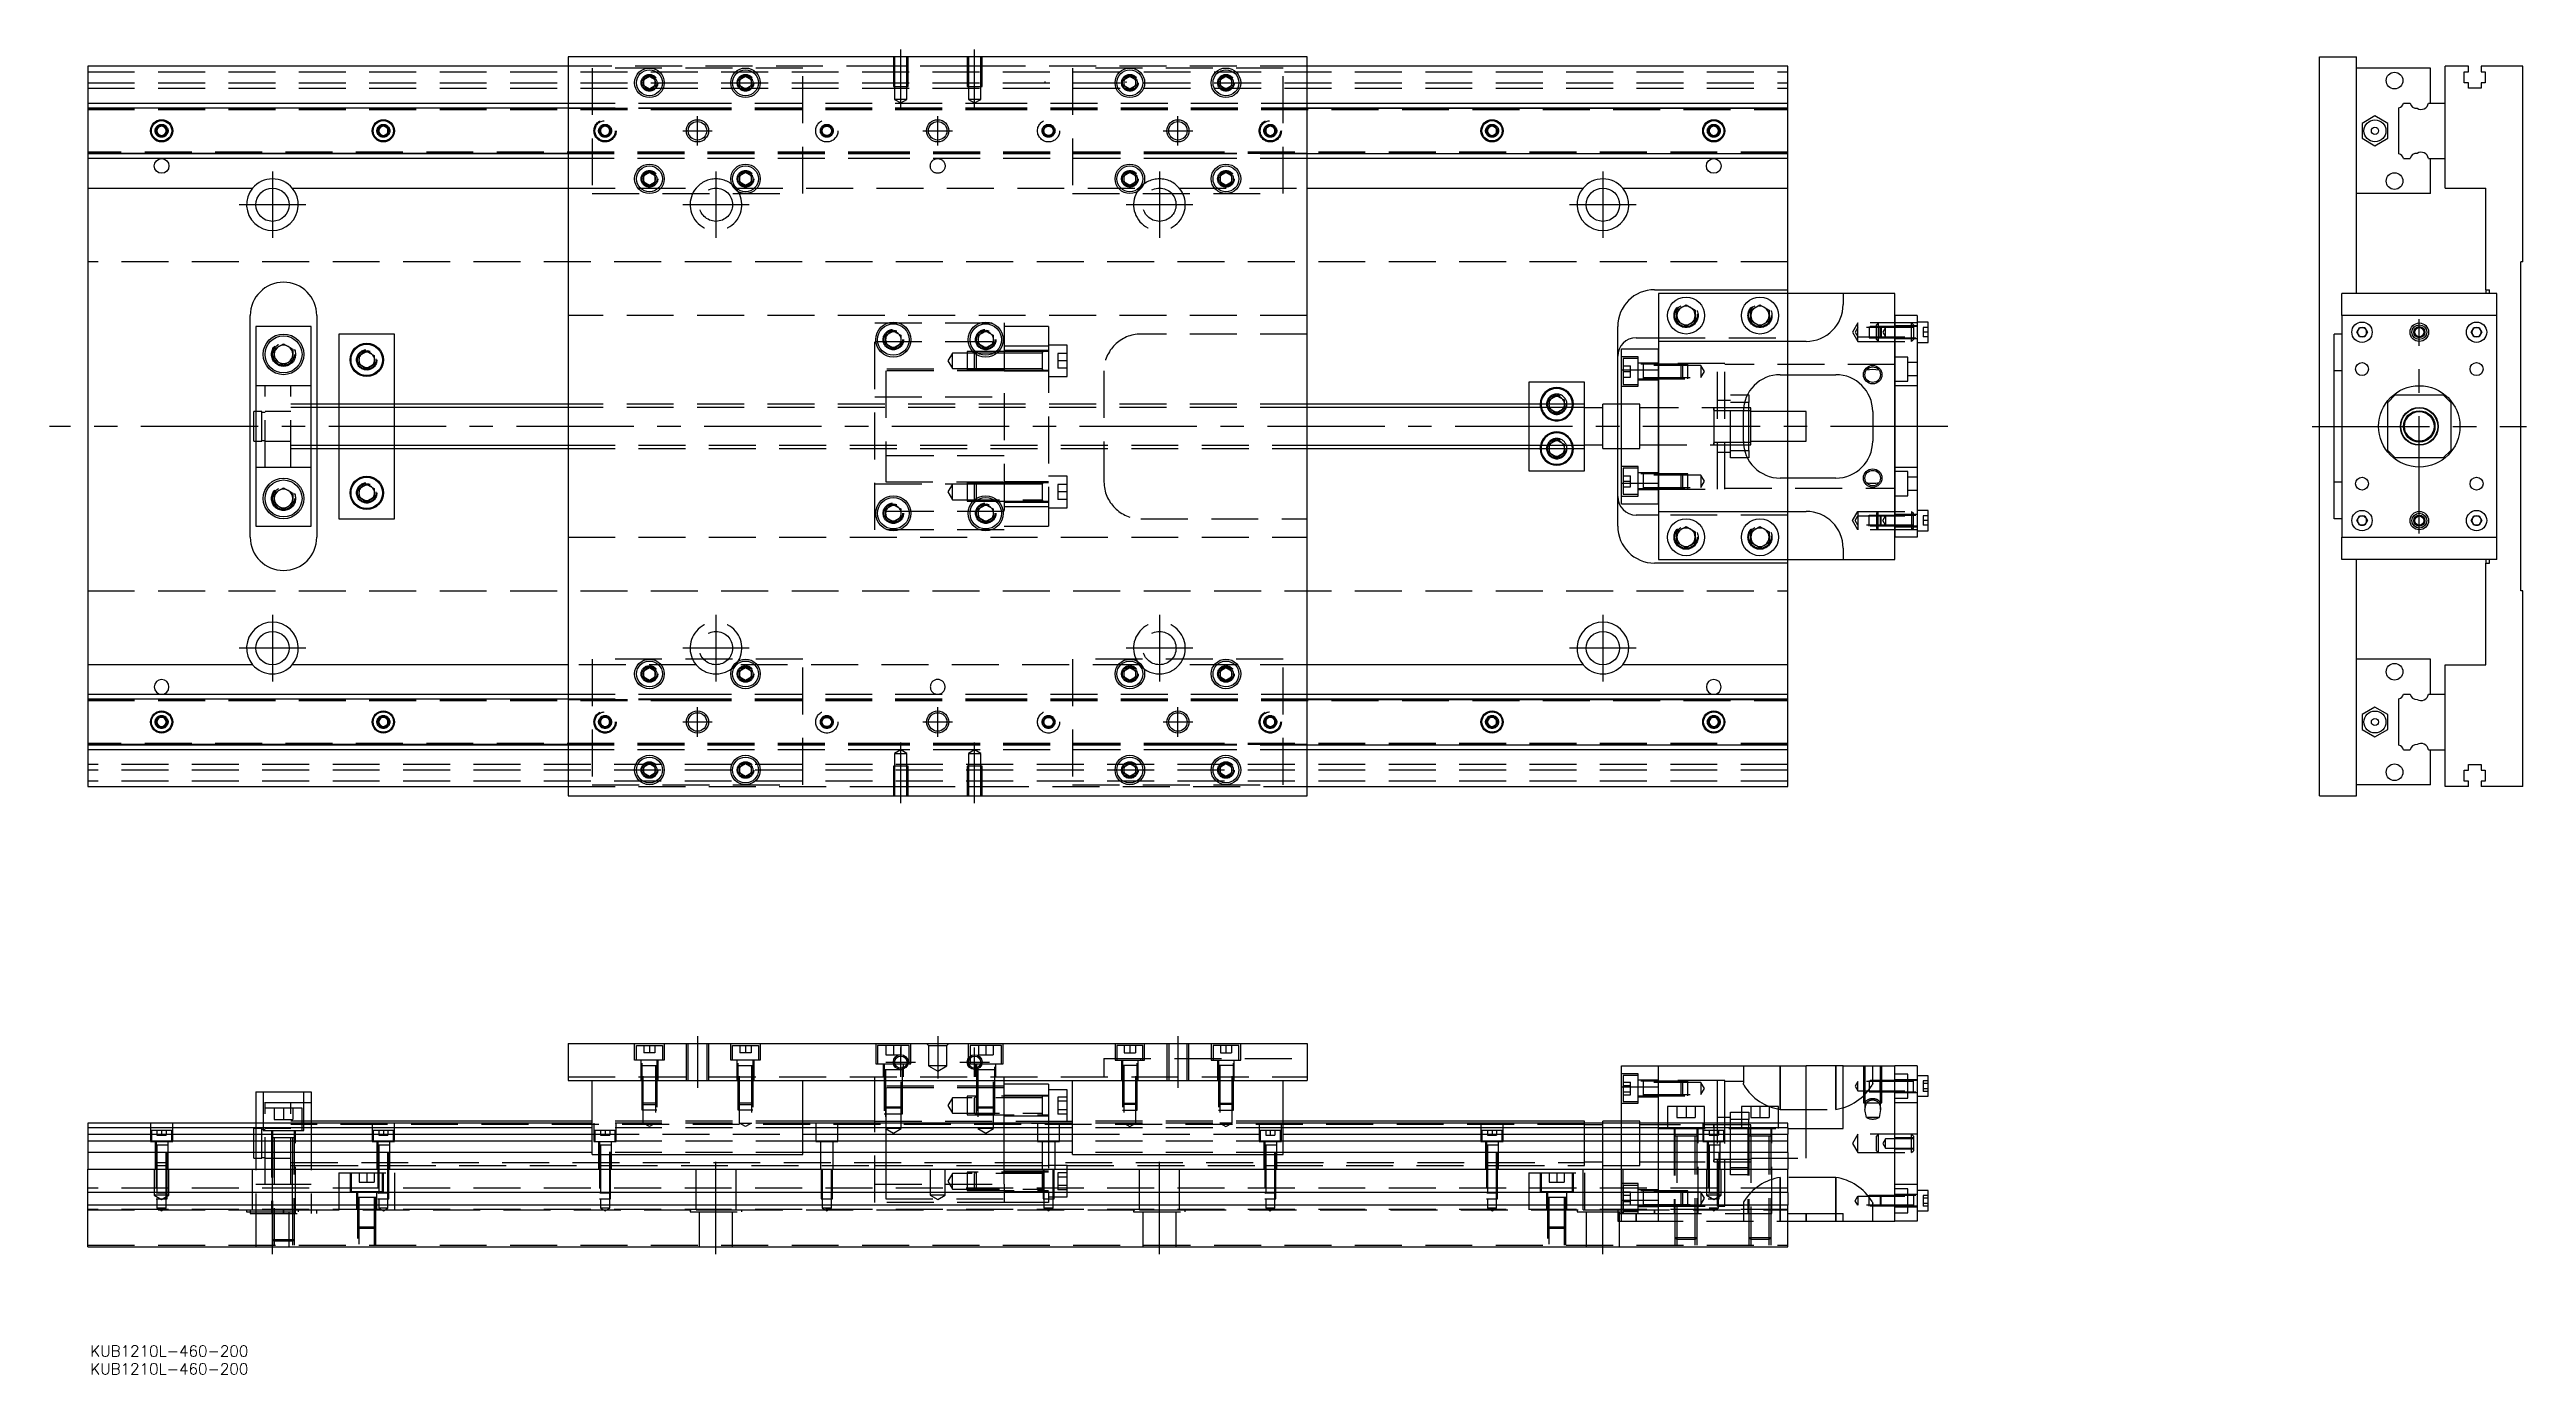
# Model space of a CAD drawing. Extents: x -10 to 660, y -257 to 102.
import ezdxf

# ---------------------------------------------------------------- set-up
doc = ezdxf.new("R2010")
doc.units = 0
doc.linetypes.add('CENTER', pattern=[50.8, 31.75, -6.35, 6.35, -6.35])
doc.linetypes.add('DASHED', pattern=[19.05, 12.7, -6.35])
doc.layers.get('0').update_dxf_attribs({"linetype": 'CONTINUOUS'})
doc.layers.add('CENTER', color=1, linetype='CENTER')
doc.styles.get("Standard").update_dxf_attribs({"font": 'txt.shx', "height": 3, "bigfont": 'bigfont.shx'})

# ---------------------------------------------------------------- blocks, each defined once
blk = doc.blocks.new('*U2')
at = {"color": 7, "linetype": 'CONTINUOUS'}
blk.add_text('KUB1210L-460-200', height=3, dxfattribs=at).set_placement((0.67, -251.76))
blk = doc.blocks.new('*U3')
at = {"color": 7, "linetype": 'CONTINUOUS'}
blk.add_text('KUB1210L-460-200', height=3, dxfattribs=at).set_placement((0.67, -256.6))

msp = doc.modelspace()

# ---------------------------------------------------------------- linework, layer by layer
at = {"color": 7, "linetype": 'CONTINUOUS'}
for p, q in [((0, 97.5), (0, 87.5)), ((130, 97.5), (0, 97.5)), ((330, 100), (130, 100)), ((130, 100), (130, -100)), ((150.5, 93.866026), (152, 94.73205)), ((150.5, 92.133974), (150.5, 93.866026)), ((152, 94.73205), (153.5, 93.866026)), ((153.5, 93.866026), (153.5, 92.133974)), ((176.5, 93.866026), (178, 94.73205)), ((176.5, 92.133974), (176.5, 93.866026)), ((178, 94.73205), (179.5, 93.866026)), ((179.5, 93.866026), (179.5, 92.133974)), ((280.5, 93.866026), (282, 94.73205)), ((280.5, 92.133974), (280.5, 93.866026)), ((282, 94.73205), (283.5, 93.866026)), ((283.5, 93.866026), (283.5, 92.133974)), ((306.5, 93.866026), (308, 94.73205)), ((306.5, 92.133974), (306.5, 93.866026)), ((308, 94.73205), (309.5, 93.866026)), ((309.5, 93.866026), (309.5, 92.133974)), ((330, -100), (330, 100)), ((460, 97.5), (330, 97.5)), ((460, 87.5), (460, 97.5)), ((603.9, -100), (603.9, 100)), ((603.9, 100), (613.9, 100)), ((613.9, 36), (613.9, 100)), ((633.9, 97), (613.9, 97)), ((633.9, 87.5), (633.9, 97)), ((637.9, 87.5), (637.9, 97.5)), ((644.2, 97.5), (637.9, 97.5)), ((643.05, 96), (644.2, 96)), ((643.05, 93), (643.05, 96)), ((644.2, 96), (644.2, 97.5)), ((647.6, 97.5), (647.6, 96)), ((658.9, 97.5), (647.6, 97.5)), ((647.6, 96), (648.75, 96)), ((648.75, 96), (648.75, 93)), ((658.9, 44.5), (658.9, 97.5)), ((0, 87.5), (130, 87.5)), ((0, 87.5), (0, 86.247728)), ((152, 91.26795), (150.5, 92.133974)), ((153.5, 92.133974), (152, 91.26795)), ((178, 91.26795), (176.5, 92.133974)), ((179.5, 92.133974), (178, 91.26795)), ((282, 91.26795), (280.5, 92.133974)), ((283.5, 92.133974), (282, 91.26795)), ((308, 91.26795), (306.5, 92.133974)), ((309.5, 92.133974), (308, 91.26795)), ((330, 87.5), (460, 87.5)), ((460, 86.247728), (460, 87.5)), ((626.652272, 87.5), (628.42668, 87.5)), ((633.377372, 87.5), (637.9, 87.5)), ((637.9, 72.5), (637.9, 87.5)), ((637.9, 72.5), (637.9, 87.5)), ((644.2, 93), (643.05, 93)), ((644.2, 91.5), (644.2, 93)), ((647.6, 91.5), (644.2, 91.5)), ((647.6, 93), (647.6, 91.5)), ((648.75, 93), (647.6, 93)), ((0, 86.247728), (130, 86.247728)), ((0, 86.247728), (0, 73.752272)), ((18.75, 80.721688), (20, 81.443376)), ((18.75, 79.278312), (18.75, 80.721688)), ((20, 81.443376), (21.25, 80.721688)), ((21.25, 80.721688), (21.25, 79.278312)), ((78.75, 80.721688), (80, 81.443376)), ((78.75, 79.278312), (78.75, 80.721688)), ((80, 81.443376), (81.25, 80.721688)), ((81.25, 80.721688), (81.25, 79.278312)), ((330, 86.247728), (460, 86.247728)), ((378.75, 80.721688), (380, 81.443376)), ((378.75, 79.278312), (378.75, 80.721688)), ((380, 81.443376), (381.25, 80.721688)), ((381.25, 80.721688), (381.25, 79.278312)), ((438.75, 80.721688), (440, 81.443376)), ((438.75, 79.278312), (438.75, 80.721688)), ((440, 81.443376), (441.25, 80.721688)), ((441.25, 80.721688), (441.25, 79.278312)), ((460, 73.752272), (460, 86.247728)), ((615.39996, 82.020726), (615.399959, 77.979274)), ((618.89996, 84.041452), (615.39996, 82.020726)), ((622.399959, 82.020726), (618.89996, 84.041452)), ((622.399959, 77.979274), (622.399959, 82.020726)), ((625.4, 73.752272), (625.4, 86.247728)), ((130, 73.752272), (0, 73.752272)), ((0, 73.752272), (0, 72.5)), ((20, 78.556624), (18.75, 79.278312)), ((21.25, 79.278312), (20, 78.556624)), ((80, 78.556624), (78.75, 79.278312)), ((81.25, 79.278312), (80, 78.556624)), ((460, 73.752272), (330, 73.752272)), ((380, 78.556624), (378.75, 79.278312)), ((381.25, 79.278312), (380, 78.556624)), ((440, 78.556624), (438.75, 79.278312)), ((441.25, 79.278312), (440, 78.556624)), ((460, 72.5), (460, 73.752272)), ((615.399959, 77.979274), (618.89996, 75.958548)), ((618.89996, 75.958548), (622.399959, 77.979274)), ((130, 72.5), (0, 72.5)), ((0, 72.5), (0, 64.5)), ((150.5, 67.866026), (152, 68.73205)), ((150.5, 66.133974), (150.5, 67.866026)), ((152, 68.73205), (153.5, 67.866026)), ((153.5, 67.866026), (153.5, 66.133974)), ((176.5, 67.866026), (178, 68.73205)), ((176.5, 66.133974), (176.5, 67.866026)), ((178, 68.73205), (179.5, 67.866026)), ((179.5, 67.866026), (179.5, 66.133974)), ((280.5, 67.866026), (282, 68.73205)), ((280.5, 66.133974), (280.5, 67.866026)), ((282, 68.73205), (283.5, 67.866026)), ((283.5, 67.866026), (283.5, 66.133974)), ((306.5, 67.866026), (308, 68.73205)), ((306.5, 66.133974), (306.5, 67.866026)), ((308, 68.73205), (309.5, 67.866026)), ((309.5, 67.866026), (309.5, 66.133974)), ((460, 72.5), (330, 72.5)), ((460, 64.5), (460, 72.5)), ((626.652272, 72.5), (628.42668, 72.5)), ((633.377372, 72.5), (637.9, 72.5)), ((633.9, 63), (633.9, 72.5)), ((637.9, 64.5), (637.9, 72.5)), ((0, 64.5), (44.638098, 64.5)), ((0, 64.5), (0, -64.5)), ((55.361902, 64.5), (130, 64.5)), ((152, 65.26795), (150.5, 66.133974)), ((153.5, 66.133974), (152, 65.26795)), ((178, 65.26795), (176.5, 66.133974)), ((179.5, 66.133974), (178, 65.26795)), ((282, 65.26795), (280.5, 66.133974)), ((283.5, 66.133974), (282, 65.26795)), ((308, 65.26795), (306.5, 66.133974)), ((309.5, 66.133974), (308, 65.26795)), ((330, 64.5), (404.638098, 64.5)), ((415.361902, 64.5), (460, 64.5)), ((460, 37), (460, 64.5)), ((633.9, 63), (613.9, 63)), ((637.9, 64.5), (648.9, 64.5)), ((648.9, 37), (648.9, 64.5)), ((658.9, 44.5), (658.4, 44.5)), ((658.4, -44.5), (658.4, 44.5)), ((424, 37), (460, 37)), ((475, 36), (425, 36)), ((425, 36), (425, 23)), ((460, 36), (460, 37)), ((489, 36), (475, 36)), ((475, 36), (475, 33)), ((489, 30), (489, 36)), ((651.9, 36), (609.9, 36)), ((609.9, 30), (609.9, 36)), ((648.9, 37), (649.9, 37)), ((648.9, 37), (648.9, 36)), ((649.9, 36), (649.9, 37)), ((651.9, 30), (651.9, 36)), ((44, -30), (44, 30)), ((45.5, 27), (45.5, -27)), ((60.5, 27), (45.5, 27)), ((60.5, -27), (60.5, 27)), ((62, 30), (62, 6)), ((414, 6), (414, 27)), ((430, 31.443376), (432.5, 32.886752)), ((430, 28.556624), (430, 31.443376)), ((432.5, 27.113248), (430, 28.556624)), ((432.5, 32.886752), (435, 31.443376)), ((435, 28.556624), (432.5, 27.113248)), ((435, 31.443376), (435, 28.556624)), ((450, 31.443376), (452.5, 32.886752)), ((450, 28.556624), (450, 31.443376)), ((452.5, 27.113248), (450, 28.556624)), ((452.5, 32.886752), (455, 31.443376)), ((455, 28.556624), (452.5, 27.113248)), ((455, 31.443376), (455, 28.556624)), ((495, 30), (489, 30)), ((489, 30), (489, -30)), ((489, -30), (489, 30)), ((495, 30), (495, -30)), ((498, 28.25), (495, 28.25)), ((498, 22.75), (498, 28.25)), ((609.9, 30), (609.9, -30)), ((651.9, 30), (609.9, 30)), ((651.9, -30), (651.9, 30)), ((50.5, 20.943376), (53, 22.386752)), ((50.5, 18.056624), (50.5, 20.943376)), ((53, 22.386752), (55.5, 20.943376)), ((55.5, 20.943376), (55.5, 18.056624)), ((83, 25), (68, 25)), ((68, 25), (68, 6)), ((73.5, 19.1547), (75.5, 20.309402)), ((75.5, 20.309402), (77.5, 19.1547)), ((83, 6), (83, 25)), ((216, 24.6547), (218, 25.809402)), ((216, 22.3453), (216, 24.6547)), ((218, 21.190598), (216, 22.3453)), ((218, 25.809402), (220, 24.6547)), ((220, 22.3453), (218, 21.190598)), ((220, 24.6547), (220, 22.3453)), ((241, 24.6547), (243, 25.809402)), ((241, 22.3453), (241, 24.6547)), ((243, 21.190598), (241, 22.3453)), ((243, 25.809402), (245, 24.6547)), ((245, 22.3453), (243, 21.190598)), ((245, 24.6547), (245, 22.3453)), ((415, 21), (425, 21)), ((415, 15.32971), (415, 21)), ((419, 24), (425, 24)), ((465, 23), (425, 23)), ((425, 23), (425, 15.32971)), ((494, 23.999994), (494, 24.00051)), ((495, 22.75), (498, 22.75)), ((609.9, 25), (607.9, 25)), ((607.9, -25), (607.9, 25)), ((613.956624, 25.5), (614.678312, 26.75)), ((614.678312, 24.25), (613.956624, 25.5)), ((614.678312, 26.75), (616.121688, 26.75)), ((616.121688, 24.25), (614.678312, 24.25)), ((616.121688, 26.75), (616.843376, 25.5)), ((616.843376, 25.5), (616.121688, 24.25)), ((644.956624, 25.5), (645.678312, 26.75)), ((645.678312, 24.25), (644.956624, 25.5)), ((645.678312, 26.75), (647.121688, 26.75)), ((647.121688, 24.25), (645.678312, 24.25)), ((647.121688, 26.75), (647.843376, 25.5)), ((647.843376, 25.5), (647.121688, 24.25)), ((53, 16.613248), (50.5, 18.056624)), ((55.5, 18.056624), (53, 16.613248)), ((73.5, 16.8453), (73.5, 19.1547)), ((75.5, 15.690598), (73.5, 16.8453)), ((77.5, 16.8453), (75.5, 15.690598)), ((77.5, 19.1547), (77.5, 16.8453)), ((415, 15.32971), (425, 15.32971)), ((415, -15.32971), (415, 15.32971)), ((425, -15.32971), (425, 15.32971)), ((425, 15.32971), (425, -15.32971)), ((458, 14), (473, 14)), ((460, 4), (460, 14)), ((609.9, 15), (607.9, 15)), ((390, 12), (390, 6)), ((405, 12), (390, 12)), ((395.5, 7.1547), (397.5, 8.309402)), ((395.5, 6), (395.5, 7.1547)), ((397.5, 8.309402), (399.5, 7.1547)), ((399.5, 7.1547), (399.5, 6)), ((405, 6), (405, 12)), ((449.069714, 8.5), (449.5, 8.5)), ((449.5, 8.5), (449.5, 6.5)), ((624.4, 8.5), (622.4, 6.5)), ((624.4, 8.5), (637.4, 8.5)), ((639.4, 6.5), (637.4, 8.5)), ((45, -4), (45, 4)), ((45.5, 4), (45, 4)), ((130, 6), (60.5, 6)), ((405, 6), (330, 6)), ((405, -6), (405, 6)), ((410, 5), (405, 5)), ((410, -6), (410, 6)), ((415, 6), (410, 6)), ((448, -4), (448, 4)), ((449.5, 4.25), (448.003126, 4.25)), ((449.5, 6.5), (448.317542, 6.5)), ((449.5, -6.5), (449.5, 6.5)), ((450, 5), (449.5, 5)), ((450, 4.25), (449.5, 4.25)), ((450, -5), (450, 5)), ((465, 4), (450, 4)), ((465, -4), (465, 4)), ((483, 4), (483, -4)), ((622.4, -6.5), (622.4, 6.5)), ((639.4, 6.5), (639.4, -6.5)), ((45, -4), (45.5, -4)), ((60.5, -6), (130, -6)), ((62, -6), (62, -30)), ((68, -6), (68, -25)), ((83, -25), (83, -6)), ((330, -6), (405, -6)), ((390, -6), (390, -12)), ((395.5, -7.1547), (395.5, -6)), ((399.5, -6), (399.5, -7.1547)), ((405, -5), (410, -5)), ((405, -12), (405, -6)), ((410, -6), (415, -6)), ((414, -27), (414, -6)), ((448.003126, -4.25), (449.5, -4.25)), ((448.317542, -6.5), (449.5, -6.5)), ((449.5, -4.25), (450, -4.25)), ((449.5, -5), (450, -5)), ((449.5, -6.5), (449.5, -8.5)), ((450, -4), (465, -4)), ((460, -14), (460, -4)), ((622.4, -6.5), (624.4, -8.5)), ((637.4, -8.5), (639.4, -6.5)), ((390, -12), (405, -12)), ((397.5, -8.309402), (395.5, -7.1547)), ((399.5, -7.1547), (397.5, -8.309402)), ((449.5, -8.5), (449.069714, -8.5)), ((637.4, -8.5), (624.4, -8.5)), ((50.5, -18.056624), (53, -16.613248)), ((50.5, -20.943376), (50.5, -18.056624)), ((53, -16.613248), (55.5, -18.056624)), ((55.5, -18.056624), (55.5, -20.943376)), ((73.5, -16.8453), (75.5, -15.690598)), ((73.5, -19.1547), (73.5, -16.8453)), ((75.5, -20.309402), (73.5, -19.1547)), ((75.5, -15.690598), (77.5, -16.8453)), ((77.5, -19.1547), (75.5, -20.309402)), ((77.5, -16.8453), (77.5, -19.1547)), ((415, -15.32971), (425, -15.32971)), ((415, -21), (415, -15.32971)), ((425, -15.32971), (425, -23)), ((473, -14), (458, -14)), ((607.9, -15), (609.9, -15)), ((53, -22.386752), (50.5, -20.943376)), ((55.5, -20.943376), (53, -22.386752)), ((68, -25), (83, -25)), ((216, -22.3453), (218, -21.190598)), ((216, -24.6547), (216, -22.3453)), ((218, -25.809402), (216, -24.6547)), ((218, -21.190598), (220, -22.3453)), ((220, -24.6547), (218, -25.809402)), ((220, -22.3453), (220, -24.6547)), ((241, -22.3453), (243, -21.190598)), ((241, -24.6547), (241, -22.3453)), ((243, -25.809402), (241, -24.6547)), ((243, -21.190598), (245, -22.3453)), ((245, -24.6547), (243, -25.809402)), ((245, -22.3453), (245, -24.6547)), ((415, -21), (425, -21)), ((425, -24), (419, -24)), ((425, -23), (465, -23)), ((425, -23), (425, -36)), ((494, -23.999994), (494, -24.00051)), ((498, -22.75), (495, -22.75)), ((498, -28.25), (498, -22.75)), ((609.9, -25), (607.9, -25)), ((613.956624, -25.5), (614.678312, -24.25)), ((614.678312, -26.75), (613.956624, -25.5)), ((614.678312, -24.25), (616.121688, -24.25)), ((616.121688, -26.75), (614.678312, -26.75)), ((616.121688, -24.25), (616.843376, -25.5)), ((616.843376, -25.5), (616.121688, -26.75)), ((644.956624, -25.5), (645.678312, -24.25)), ((645.678312, -26.75), (644.956624, -25.5)), ((645.678312, -24.25), (647.121688, -24.25)), ((647.121688, -26.75), (645.678312, -26.75)), ((647.121688, -24.25), (647.843376, -25.5)), ((647.843376, -25.5), (647.121688, -26.75)), ((45.5, -27), (60.5, -27)), ((430, -28.556624), (432.5, -27.113248)), ((430, -31.443376), (430, -28.556624)), ((432.5, -32.886752), (430, -31.443376)), ((432.5, -27.113248), (435, -28.556624)), ((435, -31.443376), (432.5, -32.886752)), ((435, -28.556624), (435, -31.443376)), ((450, -28.556624), (452.5, -27.113248)), ((450, -31.443376), (450, -28.556624)), ((452.5, -32.886752), (450, -31.443376)), ((452.5, -27.113248), (455, -28.556624)), ((455, -31.443376), (452.5, -32.886752)), ((455, -28.556624), (455, -31.443376)), ((475, -33), (475, -36)), ((495, -30), (489, -30)), ((489, -36), (489, -30)), ((495, -28.25), (498, -28.25)), ((609.9, -30), (651.9, -30)), ((609.9, -36), (609.9, -30)), ((651.9, -36), (651.9, -30)), ((460, -37), (424, -37)), ((425, -36), (475, -36)), ((460, -37), (460, -36)), ((460, -64.5), (460, -37)), ((475, -36), (489, -36)), ((651.9, -36), (609.9, -36)), ((613.9, -100), (613.9, -36)), ((648.9, -36), (648.9, -37)), ((648.9, -64.5), (648.9, -37)), ((648.9, -37), (649.9, -37)), ((649.9, -37), (649.9, -36)), ((658.9, -44.5), (658.4, -44.5)), ((658.9, -97.5), (658.9, -44.5)), ((0, -64.5), (0, -72.5)), ((44.638098, -64.5), (0, -64.5)), ((130, -64.5), (55.361902, -64.5)), ((150.5, -66.133974), (152, -65.26795)), ((150.5, -67.866026), (150.5, -66.133974)), ((152, -65.26795), (153.5, -66.133974)), ((153.5, -66.133974), (153.5, -67.866026)), ((176.5, -66.133974), (178, -65.26795)), ((176.5, -67.866026), (176.5, -66.133974)), ((178, -65.26795), (179.5, -66.133974)), ((179.5, -66.133974), (179.5, -67.866026)), ((280.5, -66.133974), (282, -65.26795)), ((280.5, -67.866026), (280.5, -66.133974)), ((282, -65.26795), (283.5, -66.133974)), ((283.5, -66.133974), (283.5, -67.866026)), ((306.5, -66.133974), (308, -65.26795)), ((306.5, -67.866026), (306.5, -66.133974)), ((308, -65.26795), (309.5, -66.133974)), ((309.5, -66.133974), (309.5, -67.866026)), ((404.638098, -64.5), (330, -64.5)), ((460, -64.5), (415.361902, -64.5)), ((460, -72.5), (460, -64.5)), ((633.9, -63), (613.9, -63)), ((633.9, -72.5), (633.9, -63)), ((637.9, -72.5), (637.9, -64.5)), ((637.9, -64.5), (648.9, -64.5)), ((0, -72.5), (130, -72.5)), ((0, -72.5), (0, -73.752272)), ((152, -68.73205), (150.5, -67.866026)), ((153.5, -67.866026), (152, -68.73205)), ((178, -68.73205), (176.5, -67.866026)), ((179.5, -67.866026), (178, -68.73205)), ((282, -68.73205), (280.5, -67.866026)), ((283.5, -67.866026), (282, -68.73205)), ((308, -68.73205), (306.5, -67.866026)), ((309.5, -67.866026), (308, -68.73205)), ((330, -72.5), (460, -72.5)), ((460, -73.752272), (460, -72.5)), ((626.652272, -72.5), (628.42668, -72.5)), ((633.377372, -72.5), (637.9, -72.5)), ((637.9, -87.5), (637.9, -72.5)), ((637.9, -87.5), (637.9, -72.5)), ((0, -73.752272), (130, -73.752272)), ((0, -73.752272), (0, -86.247728)), ((18.75, -79.278312), (20, -78.556624)), ((18.75, -80.721688), (18.75, -79.278312)), ((20, -78.556624), (21.25, -79.278312)), ((21.25, -79.278312), (21.25, -80.721688)), ((78.75, -79.278312), (80, -78.556624)), ((78.75, -80.721688), (78.75, -79.278312)), ((80, -78.556624), (81.25, -79.278312)), ((81.25, -79.278312), (81.25, -80.721688)), ((330, -73.752272), (460, -73.752272)), ((378.75, -79.278312), (380, -78.556624)), ((378.75, -80.721688), (378.75, -79.278312)), ((380, -78.556624), (381.25, -79.278312)), ((381.25, -79.278312), (381.25, -80.721688)), ((438.75, -79.278312), (440, -78.556624)), ((438.75, -80.721688), (438.75, -79.278312)), ((440, -78.556624), (441.25, -79.278312)), ((441.25, -79.278312), (441.25, -80.721688)), ((460, -86.247728), (460, -73.752272)), ((615.39996, -77.979274), (615.399959, -82.020726)), ((618.89996, -75.958548), (615.39996, -77.979274)), ((622.399959, -77.979274), (618.89996, -75.958548)), ((622.399959, -82.020726), (622.399959, -77.979274)), ((625.4, -86.247728), (625.4, -73.752272)), ((130, -86.247728), (0, -86.247728)), ((0, -86.247728), (0, -87.5)), ((20, -81.443376), (18.75, -80.721688)), ((21.25, -80.721688), (20, -81.443376)), ((80, -81.443376), (78.75, -80.721688)), ((81.25, -80.721688), (80, -81.443376)), ((460, -86.247728), (330, -86.247728)), ((380, -81.443376), (378.75, -80.721688)), ((381.25, -80.721688), (380, -81.443376)), ((440, -81.443376), (438.75, -80.721688)), ((441.25, -80.721688), (440, -81.443376)), ((460, -87.5), (460, -86.247728)), ((615.399959, -82.020726), (618.89996, -84.041452)), ((618.89996, -84.041452), (622.399959, -82.020726)), ((130, -87.5), (0, -87.5)), ((0, -87.5), (0, -97.5)), ((150.5, -92.133974), (152, -91.26795)), ((150.5, -93.866026), (150.5, -92.133974)), ((152, -91.26795), (153.5, -92.133974)), ((153.5, -92.133974), (153.5, -93.866026)), ((176.5, -92.133974), (178, -91.26795)), ((176.5, -93.866026), (176.5, -92.133974)), ((178, -91.26795), (179.5, -92.133974)), ((179.5, -92.133974), (179.5, -93.866026)), ((280.5, -92.133974), (282, -91.26795)), ((280.5, -93.866026), (280.5, -92.133974)), ((282, -91.26795), (283.5, -92.133974)), ((283.5, -92.133974), (283.5, -93.866026)), ((306.5, -92.133974), (308, -91.26795)), ((306.5, -93.866026), (306.5, -92.133974)), ((308, -91.26795), (309.5, -92.133974)), ((309.5, -92.133974), (309.5, -93.866026)), ((460, -87.5), (330, -87.5)), ((460, -97.5), (460, -87.5)), ((626.652272, -87.5), (628.42668, -87.5)), ((633.377372, -87.5), (637.9, -87.5)), ((633.9, -97), (633.9, -87.5)), ((637.9, -97.5), (637.9, -87.5)), ((643.05, -93), (644.2, -93)), ((643.05, -96), (643.05, -93)), ((644.2, -91.5), (647.6, -91.5)), ((644.2, -93), (644.2, -91.5)), ((647.6, -91.5), (647.6, -93)), ((647.6, -93), (648.75, -93)), ((648.75, -93), (648.75, -96)), ((0, -97.5), (130, -97.5)), ((130, -100), (330, -100)), ((152, -94.73205), (150.5, -93.866026)), ((153.5, -93.866026), (152, -94.73205)), ((178, -94.73205), (176.5, -93.866026)), ((179.5, -93.866026), (178, -94.73205)), ((282, -94.73205), (280.5, -93.866026)), ((283.5, -93.866026), (282, -94.73205)), ((308, -94.73205), (306.5, -93.866026)), ((309.5, -93.866026), (308, -94.73205)), ((330, -97.5), (460, -97.5)), ((603.9, -100), (613.9, -100)), ((633.9, -97), (613.9, -97)), ((644.2, -97.5), (637.9, -97.5)), ((644.2, -96), (643.05, -96)), ((644.2, -97.5), (644.2, -96)), ((647.6, -96), (647.6, -97.5)), ((648.75, -96), (647.6, -96)), ((658.9, -97.5), (647.6, -97.5)), ((130, -167.06), (330, -167.06)), ((130, -167.06), (130, -177.06)), ((330, -167.06), (330, -177.06)), ((415, -173.06), (425, -173.06)), ((415, -178.73029), (415, -173.06)), ((425, -173.06), (465, -173.06)), ((425, -188.56), (425, -173.06)), ((465, -190.06), (465, -173.06)), ((475, -173.06), (465, -173.06)), ((475, -190.06), (475, -173.06)), ((475, -173.06), (489, -173.06)), ((495, -173.06), (489, -173.06)), ((489, -215.06), (489, -173.06)), ((495, -173.06), (495, -215.06)), ((45.5, -180.06), (45.5, -188.56)), ((45.5, -180.06), (60.5, -180.06)), ((60.5, -180.06), (60.5, -188.56)), ((130, -177.06), (330, -177.06)), ((136.5, -197.06), (136.5, -177.06)), ((193.5, -197.06), (193.5, -177.06)), ((213, -188.06), (213, -177.06)), ((248, -188.56), (248, -177.06)), ((260, -178.06), (248, -178.06)), ((260, -178.06), (260, -188.06)), ((265, -179.56), (260, -179.56)), ((265, -188.06), (265, -179.56)), ((266.5, -197.06), (266.5, -177.06)), ((323.5, -197.06), (323.5, -177.06)), ((415, -178.73029), (425, -178.73029)), ((415, -188.56), (415, -178.73029)), ((494, -178.563062), (494, -178.429962)), ((498, -175.81), (495, -175.81)), ((498, -181.31), (498, -175.81)), ((437.5, -184.06), (427.5, -184.06)), ((427.5, -184.06), (427.5, -188.56)), ((437.5, -188.56), (437.5, -184.06)), ((457.5, -184.06), (447.5, -184.06)), ((447.5, -184.06), (447.5, -188.56)), ((457.5, -188.56), (457.5, -184.06)), ((495, -181.31), (498, -181.31)), ((0, -188.56), (0, -189.812272)), ((136.5, -188.56), (0, -188.56)), ((0, -189.812272), (0, -191.58668)), ((136.5, -189.812272), (0, -189.812272)), ((0, -191.58668), (136.5, -191.58668)), ((0, -191.58668), (0, -193.483076)), ((136.5, -193.483076), (0, -193.483076)), ((0, -193.483076), (0, -196.537372)), ((56.000006, -192.56), (49.999994, -192.56)), ((56.000006, -192.56), (49.999994, -192.56)), ((136.5, -188.06), (60.5, -188.06)), ((213, -188.06), (193.5, -188.06)), ((266.5, -188.56), (193.5, -188.56)), ((266.5, -189.812272), (193.5, -189.812272)), ((193.5, -191.58668), (266.5, -191.58668)), ((266.5, -193.483076), (193.5, -193.483076)), ((260, -188.06), (266.5, -188.06)), ((405, -188.06), (323.5, -188.06)), ((460, -188.56), (323.5, -188.56)), ((460, -189.812272), (323.5, -189.812272)), ((323.5, -191.58668), (460, -191.58668)), ((460, -193.483076), (323.5, -193.483076)), ((405, -188.56), (405, -188.06)), ((410, -188.56), (410, -188.06)), ((415, -188.06), (410, -188.06)), ((440, -189.059994), (440, -199.060006)), ((440, -189.059994), (440, -189.81)), ((440, -189.81), (440, -190.06)), ((441, -189.81), (440, -189.81)), ((440, -190.06), (440, -190.56)), ((440, -191.86), (440, -193.56)), ((440, -193.56), (440, -198.31)), ((440, -194.06), (440, -199.060006)), ((444.5, -189.81), (441, -189.81)), ((447.5, -189.81), (444.5, -189.81)), ((449.5, -189.81), (447.5, -189.81)), ((450, -189.81), (449.5, -189.81)), ((460, -189.812272), (460, -188.56)), ((460, -189.812272), (460, -191.58668)), ((460, -190.06), (475, -190.06)), ((460, -193.483076), (460, -191.58668)), ((460, -196.537372), (460, -193.483076)), ((0, -196.537372), (0, -201.06)), ((136.5, -196.537372), (0, -196.537372)), ((0, -201.06), (460, -201.06)), ((0, -207.36), (0, -201.06)), ((18.5, -199.185), (18.75, -199.185)), ((18.75, -199.185), (21.25, -199.185)), ((21.25, -199.185), (21.5, -199.185)), ((136.5, -197.06), (193.5, -197.06)), ((266.5, -196.537372), (193.5, -196.537372)), ((266.5, -197.06), (323.5, -197.06)), ((460, -196.537372), (323.5, -196.537372)), ((440, -198.31), (450, -198.31)), ((460, -196.537372), (460, -201.06)), ((460, -207.36), (460, -201.06)), ((460, -207.36), (0, -207.36)), ((0, -210.76), (0, -207.36)), ((460, -207.36), (460, -210.76)), ((498, -206.81), (495, -206.81)), ((498, -212.31), (498, -206.81)), ((460, -210.76), (0, -210.76)), ((0, -222.06), (0, -210.76)), ((78.000006, -208.66), (72.999994, -208.66)), ((78.000006, -208.66), (72.999994, -208.66)), ((460, -222.06), (460, -210.76)), ((460, -213.06), (475, -213.06)), ((465, -215.06), (465, -213.06)), ((475, -215.06), (475, -213.06)), ((494, -209.556938), (494, -209.690038)), ((495, -212.31), (498, -212.31)), ((460, -215.06), (465, -215.06)), ((465, -215.06), (475, -215.06)), ((475, -215.06), (489, -215.06)), ((495, -215.06), (489, -215.06)), ((0, -222.06), (460, -222.06))]:
    msp.add_line(p, q, dxfattribs=at)
at = {"color": 3, "linetype": 'DASHED'}
for p, q in [((0, 96), (460, 96)), ((218.000006, 97.5), (130, 97.5)), ((193.5, 97), (136.5, 97)), ((136.5, 97), (136.5, 63)), ((193.5, 63), (193.5, 97)), ((218.000006, 100), (218.000006, 92)), ((221.999994, 97.5), (218.000006, 97.5)), ((218.35, 100), (218.35, 92)), ((221.65, 92), (221.65, 100)), ((221.999994, 92), (221.999994, 100)), ((238.000006, 97.5), (221.999994, 97.5)), ((238.000006, 100), (238.000006, 92)), ((241.999994, 97.5), (238.000006, 97.5)), ((238.35, 100), (238.35, 92)), ((241.65, 92), (241.65, 100)), ((241.999994, 92), (241.999994, 100)), ((330, 97.5), (241.999994, 97.5)), ((323.5, 97), (266.5, 97)), ((266.5, 97), (266.5, 63)), ((323.5, 63), (323.5, 97)), ((0, 93), (460, 93)), ((0, 91.5), (460, 91.5)), ((130, 87.5), (161.5, 87.5)), ((153.973226, 93.326156), (154, 93)), ((161.5, 87.5), (218.5, 87.5)), ((176, 93), (176.023172, 93.30356)), ((218.000006, 92), (221.999994, 92)), ((218.35, 92), (218.35, 88.5)), ((221.65, 88.5), (218.35, 88.5)), ((218.35, 88.5), (220, 87.547372)), ((218.5, 87.5), (241.5, 87.5)), ((220, 87.547372), (221.65, 88.5)), ((221.65, 88.5), (221.65, 92)), ((238.000006, 92), (241.999994, 92)), ((238.35, 92), (238.35, 88.5)), ((241.65, 88.5), (238.35, 88.5)), ((238.35, 88.5), (240, 87.547372)), ((240, 87.547372), (241.65, 88.5)), ((241.5, 87.5), (298.5, 87.5)), ((241.65, 88.5), (241.65, 92)), ((258.973226, 93.326156), (259, 93)), ((281, 93), (281.030168, 93.346066)), ((298.5, 87.5), (330, 87.5)), ((0, 86.1147), (130, 86.1147)), ((0, 86.1), (161.5, 86.1)), ((0, 85.8), (161.5, 85.8)), ((130, 86.247728), (161.5, 86.247728)), ((130, 86.1147), (161.5, 86.1147)), ((138.75, 80.721688), (140, 81.443376)), ((138.75, 79.278312), (138.75, 80.721688)), ((140, 81.443376), (141.25, 80.721688)), ((141.25, 80.721688), (141.25, 79.278312)), ((161.5, 86.247728), (218.5, 86.247728)), ((161.5, 86.1147), (218.5, 86.1147)), ((161.5, 86.1), (218.5, 86.1)), ((161.5, 85.8), (218.5, 85.8)), ((218.5, 86.247728), (241.5, 86.247728)), ((218.5, 86.1147), (241.5, 86.1147)), ((218.5, 86.1), (241.5, 86.1)), ((218.5, 85.8), (241.5, 85.8)), ((241.5, 86.247728), (298.5, 86.247728)), ((241.5, 86.1147), (298.5, 86.1147)), ((241.5, 86.1), (298.5, 86.1)), ((241.5, 86.1), (298.5, 86.1)), ((241.5, 85.8), (298.5, 85.8)), ((241.5, 85.8), (298.5, 85.8)), ((298.5, 86.247728), (330, 86.247728)), ((298.5, 86.1147), (330, 86.1147)), ((298.5, 86.1), (460, 86.1)), ((298.5, 85.8), (460, 85.8)), ((318.75, 80.721688), (320, 81.443376)), ((318.75, 79.278312), (318.75, 80.721688)), ((320, 81.443376), (321.25, 80.721688)), ((321.25, 80.721688), (321.25, 79.278312)), ((330, 86.1147), (460, 86.1147)), ((161.5, 74.2), (0, 74.2)), ((161.5, 73.9), (0, 73.9)), ((130, 73.8853), (0, 73.8853)), ((21.477374, 80.25955), (21.5, 80)), ((78.5, 80), (78.516134, 80.21941)), ((161.5, 73.8853), (130, 73.8853)), ((161.5, 73.752272), (130, 73.752272)), ((138.5, 80), (138.516134, 80.21941)), ((140, 78.556624), (138.75, 79.278312)), ((141.25, 79.278312), (140, 78.556624)), ((218.5, 74.2), (161.5, 74.2)), ((218.5, 73.9), (161.5, 73.9)), ((218.5, 73.8853), (161.5, 73.8853)), ((218.5, 73.752272), (161.5, 73.752272)), ((241.5, 74.2), (218.5, 74.2)), ((241.5, 73.9), (218.5, 73.9)), ((241.5, 73.8853), (218.5, 73.8853)), ((241.5, 73.752272), (218.5, 73.752272)), ((298.5, 74.2), (241.5, 74.2)), ((298.5, 74.2), (241.5, 74.2)), ((298.5, 73.9), (241.5, 73.9)), ((298.5, 73.9), (241.5, 73.9)), ((298.5, 73.8853), (241.5, 73.8853)), ((298.5, 73.752272), (241.5, 73.752272)), ((460, 74.2), (298.5, 74.2)), ((460, 73.9), (298.5, 73.9)), ((330, 73.8853), (298.5, 73.8853)), ((330, 73.752272), (298.5, 73.752272)), ((318.5, 80), (318.516134, 80.21941)), ((320, 78.556624), (318.75, 79.278312)), ((321.25, 79.278312), (320, 78.556624)), ((460, 73.8853), (330, 73.8853)), ((381.477374, 80.25955), (381.5, 80)), ((441.477374, 80.25955), (441.5, 80)), ((161.5, 72.5), (130, 72.5)), ((150, 67), (150.030168, 67.346066)), ((218.5, 72.5), (161.5, 72.5)), ((176, 67), (176.023172, 67.30356)), ((241.5, 72.5), (218.5, 72.5)), ((298.5, 72.5), (241.5, 72.5)), ((283.973226, 67.326156), (284, 67)), ((330, 72.5), (298.5, 72.5)), ((306, 67), (306.030168, 67.346066)), ((130, 64.5), (164.638098, 64.5)), ((136.5, 63), (193.5, 63)), ((175.361903, 64.5), (284.638097, 64.5)), ((266.5, 63), (323.5, 63)), ((295.361902, 64.5), (330, 64.5)), ((460, 44.5), (0, 44.5)), ((460, 24), (460, 36)), ((330, 30), (130, 30)), ((213, -28), (213, 28)), ((213, 28), (248, 28)), ((248, 28), (248, -28)), ((260, 27), (248, 27)), ((260, 27), (260, 21.748564)), ((435.477798, 30.364306), (435.5, 30)), ((449.5, 30), (449.520026, 30.346056)), ((479, 28), (477.556624, 25.5)), ((479, 23), (479, 28)), ((495, 28), (479, 28)), ((495, 27), (482, 26.999994)), ((482, 26.999994), (482, 24.000006)), ((484.5, 28), (484, 27.5)), ((484, 23.5), (484, 27.5)), ((484.5, 28), (484.5, 23)), ((485.25, 27), (485, 26.75)), ((485.25, 27), (485.25, 24)), ((495, 27.25), (489, 27.25)), ((493.5, 23), (493.5, 28)), ((494, 27.5), (493.5, 28)), ((494, 27.5), (494, 23.5)), ((213, 23), (248, 23)), ((215.5, 23.5), (215.518502, 23.803588)), ((238, 20.253516), (238, 15.253526)), ((239.532604, 20.253516), (238, 20.253516)), ((240.25722, 20.253516), (239.532604, 20.253516)), ((240.33547, 20.18899), (240, 19.85352)), ((240.4, 20.253518), (240.25722, 20.253516)), ((240.4, 20.25352), (240.33547, 20.18899)), ((240.4, 20.25352), (240.4, 20.13808)), ((245.742786, 20.25352), (240.4, 20.25352)), ((245.74278, 20.253516), (240.4, 20.253518)), ((240.4, 20.13808), (240.4, 19.524764)), ((240.5, 23.5), (240.518502, 23.803588)), ((246.467402, 20.25352), (245.742786, 20.25352)), ((248, 20.253516), (246.467396, 20.253516)), ((248, 20.25352), (246.467402, 20.25352)), ((260, 21.748564), (248, 21.748564)), ((260, 20.50352), (248, 20.50352)), ((258.405, 20.25352), (248, 20.25352)), ((260, 20.25352), (258.395, 20.25352)), ((258.4, 15.253516), (258.4, 20.253526)), ((258.4, 19.85352), (258.4, 20.253526)), ((258.4, 15.253516), (258.4, 20.253526)), ((258.4, 19.996122), (258.4, 20.25352)), ((258.4, 20.25352), (258.4, 19.996072)), ((265, 22.00352), (260, 22.00352)), ((260, 21.748564), (260, -21.748564)), ((265, 13.50352), (265, 22.00352)), ((330, 25), (285, 25)), ((425, 24), (460, 24)), ((425, 15.32971), (425, 21)), ((460, 23), (460, 24)), ((460, 14), (460, 23)), ((477.556624, 25.5), (479, 23)), ((479, 26.75), (478.278312, 25.5)), ((478.278312, 25.5), (479, 24.25)), ((494, 26.75), (479, 26.75)), ((479, 24.25), (494, 24.25)), ((479, 23), (495, 23)), ((482, 24.000006), (495, 24)), ((484, 23.5), (484.5, 23)), ((485, 24.25), (485, 26.75)), ((485, 24.25), (485.25, 24)), ((486.5, 26.75), (485.778312, 25.5)), ((485.778312, 25.5), (486.5, 24.25)), ((486.5, 24.25), (486.5, 26.75)), ((489, 23.75), (495, 23.75)), ((493.5, 23), (494, 23.5)), ((493.995, 24), (494, 24)), ((494, 24), (494, 24.124608)), ((494, 24.124608), (494, 24)), ((494, 24), (494, 23.859464)), ((494, 24), (494.005, 24)), ((496.7, 26.75), (496.7, 25.5)), ((498, 26.75), (496.7, 26.75)), ((496.7, 25.5), (496.7, 24.25)), ((498, 25.5), (496.7, 25.5)), ((498, 24.25), (496.7, 24.25)), ((50, 19.5), (50.020026, 19.846056)), ((77.983582, 18.286038), (78, 18)), ((248, 15.5), (213, 15.5)), ((216, 15), (216, -15)), ((248, 15), (216, 15)), ((234, 19.85352), (232.787564, 17.75352)), ((232.787564, 17.75352), (234, 15.65352)), ((234, 15.65352), (234, 19.85352)), ((238, 19.85352), (234, 19.85352)), ((234, 15.65352), (238, 15.65352)), ((240, 19.85352), (238, 19.85352)), ((238, 15.65352), (240, 15.65352)), ((238, 15.253526), (240.4, 15.253524)), ((240, 19.81727), (240, 19.85352)), ((240.816954, 19.85352), (240, 19.85352)), ((240, 15.65352), (240, 19.81727)), ((240, 15.65352), (248, 15.65352)), ((240, 15.65352), (240.4, 15.25352)), ((240.4, 19.524764), (240.4, 15.25352)), ((240.4, 15.25352), (248, 15.25352)), ((245.183046, 19.85352), (240.816954, 19.85352)), ((246.04396, 19.85352), (245.183046, 19.85352)), ((248, 19.85352), (246.04396, 19.85352)), ((258.4, 19.85352), (248, 19.85352)), ((248, 15.65352), (258.4, 15.65352)), ((248, 15.25352), (258.405, 15.25352)), ((248, 15.00352), (260, 15.00352)), ((258.395, 15.25352), (260, 15.25352)), ((258.4, 15.51097), (258.4, 19.996122)), ((258.4, 15.65352), (258.4, 19.85352)), ((258.4, 15.253516), (258.4, 15.65352)), ((258.4, 15.510988), (258.4, 15.25352)), ((258.4, 15.25352), (258.4, 15.51097)), ((260, 13.50352), (265, 13.50352)), ((262.5, 19.75352), (262.5, 17.75352)), ((265, 19.75352), (262.5, 19.75352)), ((262.5, 17.75352), (262.5, 15.75352)), ((265, 17.75352), (262.5, 17.75352)), ((265, 15.75352), (262.5, 15.75352)), ((275, 15), (275, -15)), ((419.5, 18.849242), (415, 18.849242)), ((415.5, 18.349242), (415.5, 11.349242)), ((419.5, 18.349242), (415.5, 18.349242)), ((415.5, 16.349242), (417.5, 16.349242)), ((415.5, 14.849242), (417.5, 14.849242)), ((417.5, 14.849242), (417.5, 16.349242)), ((417.5, 13.349242), (417.5, 14.849242)), ((419.5, 10.849242), (419.5, 18.849242)), ((425, 17.099242), (419.5, 17.099242)), ((433, 16.849238), (419.5, 16.849238)), ((420.9, 16.849238), (420.9, 12.849248)), ((436.5, 16.499242), (420.9, 16.499242)), ((443, 17), (425, 17)), ((431.15, 12.849242), (431.15, 16.849242)), ((431.5, 16.499242), (431.15, 16.849242)), ((431.5, 16.499242), (431.5, 13.199242)), ((433, 12.849248), (433, 16.849238)), ((436.5, 16.499242), (436.5, 13.199242)), ((437.452628, 14.849242), (436.5, 16.499242)), ((436.5, 13.199242), (437.452628, 14.849242)), ((441, -17), (441, 17)), ((443, -17), (443, 17)), ((489, 16.75), (443, 16.75)), ((492.5, 18.75), (489, 18.75)), ((492.5, 12.25), (492.5, 18.75)), ((495, 17.25), (492.5, 17.25)), ((492.5, 13.75), (495, 13.75)), ((48, 11), (45.5, 11)), ((48, -11), (48, 11)), ((55, 11), (48, 11)), ((55, -11), (55, 11)), ((60.5, 11), (55, 11)), ((213, 8), (248, 8)), ((415, 10.849242), (419.5, 10.849242)), ((415.5, 13.349242), (417.5, 13.349242)), ((415.5, 11.349242), (419.5, 11.349242)), ((419.5, 12.849248), (433, 12.849248)), ((419.5, 12.599242), (425, 12.599242)), ((420.9, 13.199242), (436.5, 13.199242)), ((431.15, 12.849242), (431.5, 13.199242)), ((444.5, 7), (441, 7)), ((444.5, 8.5), (449.069714, 8.5)), ((444.5, -8.5), (444.5, 8.5)), ((489, 12.25), (492.5, 12.25)), ((495, 11), (489, 11)), ((47.1, 4), (45.5, 4)), ((47.1, -4), (47.1, 4)), ((48, 3.8), (47.1, 3.8)), ((55, 4), (48, 4)), ((60.5, 6), (55, 6)), ((60.5, 5.125), (55, 5.125)), ((62, 6), (62, 5.125)), ((62, 5.125), (62, -5.125)), ((68, 6), (68, 5.125)), ((68, 5.125), (68, -5.125)), ((83, 5.125), (83, 6)), ((83, -5.125), (83, 5.125)), ((330, 6), (130, 6)), ((330, 5.125), (130, 5.125)), ((390, 6), (390, 5.125)), ((390, 5.125), (390, -5.125)), ((395.5, 5.125), (395.5, 6)), ((395.5, 4.8453), (395.5, 5.125)), ((397.5, 3.690598), (395.5, 4.8453)), ((399.5, 4.8453), (397.5, 3.690598)), ((399.5, 6), (399.5, 5.125)), ((399.5, 5.125), (399.5, 4.8453)), ((399.983582, 6.286038), (400, 6)), ((414, -6), (414, 6)), ((420, 6), (415, 6)), ((420, -6), (420, 6)), ((449.5, 5), (420, 5)), ((440, 5.000006), (440, -5.000006)), ((440, 4.43509), (440, 5)), ((440, 5), (440, 4.435078)), ((440, 4.435078), (440, -4.43509)), ((448.003126, 4.25), (440, 4.25)), ((448.317542, 6.5), (444.5, 6.5)), ((460, -4), (460, 4)), ((45.5, -4), (47.1, -4)), ((47.1, -3.8), (48, -3.8)), ((48, -4), (55, -4)), ((55, -5.125), (60.5, -5.125)), ((55, -6), (60.5, -6)), ((62, -5.125), (62, -6)), ((68, -5.125), (68, -6)), ((83, -6), (83, -5.125)), ((130, -5.125), (330, -5.125)), ((130, -6), (330, -6)), ((390, -5.125), (390, -6)), ((395, -6), (395.018502, -5.696412)), ((395.5, -4.8453), (397.5, -3.690598)), ((395.5, -5.125), (395.5, -4.8453)), ((395.5, -6), (395.5, -5.125)), ((397.5, -3.690598), (399.5, -4.8453)), ((399.5, -4.8453), (399.5, -5.125)), ((399.5, -5.125), (399.5, -6)), ((415, -6), (420, -6)), ((420, -5), (449.5, -5)), ((440, -4.25), (448.003126, -4.25)), ((440, -5), (440, -4.435078)), ((440, -4.43509), (440, -4.998998)), ((440, -4.998998), (440, -5)), ((444.5, -6.5), (448.317542, -6.5)), ((45.5, -11), (48, -11)), ((48, -11), (55, -11)), ((55, -11), (60.5, -11)), ((248, -8), (213, -8)), ((419.5, -10.849242), (415, -10.849242)), ((415.5, -11.349242), (415.5, -18.349242)), ((419.5, -11.349242), (415.5, -11.349242)), ((415.5, -13.349242), (417.5, -13.349242)), ((417.5, -14.849242), (417.5, -13.349242)), ((419.5, -18.849242), (419.5, -10.849242)), ((425, -12.599242), (419.5, -12.599242)), ((433, -12.849248), (419.5, -12.849248)), ((420.9, -12.849248), (420.9, -16.849238)), ((436.5, -13.199242), (420.9, -13.199242)), ((431.15, -16.849242), (431.15, -12.849242)), ((431.5, -13.199242), (431.15, -12.849242)), ((431.5, -13.199242), (431.5, -16.499242)), ((433, -16.849238), (433, -12.849248)), ((436.5, -13.199242), (436.5, -16.499242)), ((437.452628, -14.849242), (436.5, -13.199242)), ((441, -7), (444.5, -7)), ((449.069714, -8.5), (444.5, -8.5)), ((489, -11), (495, -11)), ((492.5, -12.25), (489, -12.25)), ((492.5, -18.75), (492.5, -12.25)), ((50, -19.5), (50.020026, -19.153944)), ((77.983582, -17.713962), (78, -18)), ((213, -15.5), (248, -15.5)), ((216, -15), (248, -15)), ((234, -15.65352), (232.787564, -17.75352)), ((232.787564, -17.75352), (234, -19.85352)), ((234, -19.85352), (234, -15.65352)), ((238, -15.65352), (234, -15.65352)), ((234, -19.85352), (258.4, -19.85352)), ((238, -15.253526), (238, -20.253516)), ((240.399994, -15.253526), (238, -15.253526)), ((240, -15.65352), (238, -15.65352)), ((240.4, -15.25352), (240, -15.65352)), ((240, -19.85352), (240, -15.65352)), ((248, -15.65352), (240, -15.65352)), ((240, -19.85352), (240.33547, -20.18899)), ((248, -15.253526), (240.399994, -15.253526)), ((240.4, -15.25352), (240.4, -19.524764)), ((248, -15.25352), (240.4, -15.25352)), ((240.4, -19.524764), (240.4, -20.13808)), ((260, -15.00352), (248, -15.00352)), ((258.405, -15.25352), (248, -15.25352)), ((258.4, -15.65352), (248, -15.65352)), ((260, -15.25352), (258.395, -15.25352)), ((258.4, -20.253526), (258.4, -15.253516)), ((258.4, -20.25267), (258.4, -15.253516)), ((258.4, -15.51092), (258.4, -15.25352)), ((258.4, -15.25352), (258.4, -15.51097)), ((258.4, -19.996072), (258.4, -15.51092)), ((258.4, -19.996054), (258.4, -20.25352)), ((258.4, -20.25352), (258.4, -19.996072)), ((265, -13.50352), (260, -13.50352)), ((262.5, -15.75352), (262.5, -17.75352)), ((265, -15.75352), (262.5, -15.75352)), ((262.5, -17.75352), (262.5, -19.75352)), ((265, -17.75352), (262.5, -17.75352)), ((265, -19.75352), (262.5, -19.75352)), ((265, -22.00352), (265, -13.50352)), ((415, -18.849242), (419.5, -18.849242)), ((415.5, -14.849242), (417.5, -14.849242)), ((415.5, -16.349242), (417.5, -16.349242)), ((415.5, -18.349242), (419.5, -18.349242)), ((417.5, -16.349242), (417.5, -14.849242)), ((419.5, -16.849238), (433, -16.849238)), ((419.5, -17.099242), (425, -17.099242)), ((420.9, -16.499242), (436.5, -16.499242)), ((425, -21), (425, -15.32971)), ((425, -17), (443, -17)), ((431.15, -16.849242), (431.5, -16.499242)), ((436.5, -16.499242), (437.452628, -14.849242)), ((443, -16.75), (489, -16.75)), ((460, -23), (460, -14)), ((489, -18.75), (492.5, -18.75)), ((495, -13.75), (492.5, -13.75)), ((492.5, -17.25), (495, -17.25)), ((248, -23), (213, -23)), ((215.5, -23.5), (215.518502, -23.196412)), ((238, -20.253516), (239.532604, -20.253516)), ((239.532604, -20.253516), (240.25722, -20.253516)), ((240.25722, -20.253516), (240.399994, -20.253516)), ((240.33547, -20.18899), (240.4, -20.25352)), ((240.4, -20.13808), (240.4, -20.25352)), ((240.4, -20.25352), (245.742786, -20.25352)), ((240.5, -23.5), (240.518502, -23.196412)), ((245.742786, -20.25352), (246.467402, -20.25352)), ((246.467396, -20.253516), (248, -20.253516)), ((246.467402, -20.25352), (248, -20.25352)), ((248, -20.25352), (258.405, -20.25352)), ((248, -20.50352), (260, -20.50352)), ((260, -21.748564), (248, -21.748564)), ((260, -21.748564), (248, -21.748564)), ((258.395, -20.25352), (260, -20.25352)), ((258.4, -20.253526), (258.4, -20.25267)), ((260, -21.748564), (260, -27)), ((260, -22.00352), (265, -22.00352)), ((285, -25), (330, -25)), ((460, -24), (425, -24)), ((460, -24), (460, -23)), ((460, -36), (460, -24)), ((477.556624, -25.5), (479, -23)), ((479, -28), (477.556624, -25.5)), ((478.278312, -25.5), (479, -24.25)), ((479, -26.75), (478.278312, -25.5)), ((479, -23), (479, -28)), ((479, -23), (495, -23)), ((479, -24.25), (494, -24.25)), ((494, -26.75), (479, -26.75)), ((482, -24.000006), (495, -24)), ((482, -26.999994), (482, -24.000006)), ((484, -23.5), (484.5, -23)), ((484, -23.5), (484, -27.5)), ((484.5, -28), (484.5, -23)), ((485, -24.25), (485.25, -24)), ((485, -24.25), (485, -26.75)), ((485.25, -27), (485, -26.75)), ((485.25, -27), (485.25, -24)), ((485.778312, -25.5), (486.5, -24.25)), ((486.5, -26.75), (485.778312, -25.5)), ((486.5, -24.25), (486.5, -26.75)), ((489, -23.75), (495, -23.75)), ((493.5, -23), (493.5, -28)), ((493.5, -23), (494, -23.5)), ((493.995, -24), (494, -24)), ((494, -27.5), (494, -23.5)), ((494, -24), (494, -23.859464)), ((494, -24), (494, -24.124608)), ((494, -24.124608), (494, -24)), ((494, -24), (494.005, -24)), ((496.7, -24.25), (496.7, -25.5)), ((498, -24.25), (496.7, -24.25)), ((496.7, -25.5), (496.7, -26.75)), ((498, -25.5), (496.7, -25.5)), ((498, -26.75), (496.7, -26.75)), ((130, -30), (330, -30)), ((248, -28), (213, -28)), ((248, -27), (260, -27)), ((429.5, -30), (429.520026, -29.653944)), ((455.477798, -29.635694), (455.5, -30)), ((495, -28), (479, -28)), ((495, -27), (482, -26.999994)), ((484.5, -28), (484, -27.5)), ((495, -27.25), (489, -27.25)), ((494, -27.5), (493.5, -28)), ((0, -44.5), (460, -44.5)), ((164.638098, -64.5), (130, -64.5)), ((193.5, -63), (136.5, -63)), ((136.5, -63), (136.5, -97)), ((153.973226, -66.673844), (154, -67)), ((284.638097, -64.5), (175.361903, -64.5)), ((176, -67), (176.023172, -66.69644)), ((193.5, -97), (193.5, -63)), ((323.5, -63), (266.5, -63)), ((266.5, -63), (266.5, -97)), ((283.973226, -66.673844), (284, -67)), ((330, -64.5), (295.361902, -64.5)), ((309.973226, -66.673844), (310, -67)), ((323.5, -97), (323.5, -63)), ((130, -72.5), (161.5, -72.5)), ((161.5, -72.5), (218.5, -72.5)), ((218.5, -72.5), (241.5, -72.5)), ((241.5, -72.5), (298.5, -72.5)), ((298.5, -72.5), (330, -72.5)), ((0, -73.8853), (130, -73.8853)), ((0, -73.9), (161.5, -73.9)), ((0, -74.2), (161.5, -74.2)), ((21.477374, -79.74045), (21.5, -80)), ((78.5, -80), (78.516134, -79.78059)), ((130, -73.752272), (161.5, -73.752272)), ((130, -73.8853), (161.5, -73.8853)), ((138.5, -80), (138.516134, -79.78059)), ((138.75, -79.278312), (140, -78.556624)), ((138.75, -80.721688), (138.75, -79.278312)), ((140, -78.556624), (141.25, -79.278312)), ((141.25, -79.278312), (141.25, -80.721688)), ((161.5, -73.752272), (218.5, -73.752272)), ((161.5, -73.8853), (218.5, -73.8853)), ((161.5, -73.9), (218.5, -73.9)), ((161.5, -74.2), (218.5, -74.2)), ((218.5, -73.752272), (241.5, -73.752272)), ((218.5, -73.8853), (241.5, -73.8853)), ((218.5, -73.9), (241.5, -73.9)), ((218.5, -74.2), (241.5, -74.2)), ((241.5, -73.752272), (298.5, -73.752272)), ((241.5, -73.8853), (298.5, -73.8853)), ((241.5, -73.9), (298.5, -73.9)), ((241.5, -73.9), (298.5, -73.9)), ((241.5, -74.2), (298.5, -74.2)), ((241.5, -74.2), (298.5, -74.2)), ((298.5, -73.752272), (330, -73.752272)), ((298.5, -73.8853), (330, -73.8853)), ((298.5, -73.9), (460, -73.9)), ((298.5, -74.2), (460, -74.2)), ((318.75, -79.278312), (320, -78.556624)), ((318.75, -80.721688), (318.75, -79.278312)), ((320, -78.556624), (321.25, -79.278312)), ((321.25, -79.278312), (321.25, -80.721688)), ((321.477374, -79.74045), (321.5, -80)), ((330, -73.8853), (460, -73.8853)), ((378.5, -80), (378.516134, -79.78059)), ((441.477374, -79.74045), (441.5, -80)), ((161.5, -85.8), (0, -85.8)), ((161.5, -86.1), (0, -86.1)), ((130, -86.1147), (0, -86.1147)), ((161.5, -86.1147), (130, -86.1147)), ((161.5, -86.247728), (130, -86.247728)), ((140, -81.443376), (138.75, -80.721688)), ((141.25, -80.721688), (140, -81.443376)), ((218.5, -85.8), (161.5, -85.8)), ((218.5, -86.1), (161.5, -86.1)), ((218.5, -86.1147), (161.5, -86.1147)), ((218.5, -86.247728), (161.5, -86.247728)), ((241.5, -85.8), (218.5, -85.8)), ((241.5, -86.1), (218.5, -86.1)), ((241.5, -86.1147), (218.5, -86.1147)), ((241.5, -86.247728), (218.5, -86.247728)), ((298.5, -85.8), (241.5, -85.8)), ((298.5, -85.8), (241.5, -85.8)), ((298.5, -86.1), (241.5, -86.1)), ((298.5, -86.1), (241.5, -86.1)), ((298.5, -86.1147), (241.5, -86.1147)), ((298.5, -86.247728), (241.5, -86.247728)), ((460, -85.8), (298.5, -85.8)), ((460, -86.1), (298.5, -86.1)), ((330, -86.1147), (298.5, -86.1147)), ((330, -86.247728), (298.5, -86.247728)), ((320, -81.443376), (318.75, -80.721688)), ((321.25, -80.721688), (320, -81.443376)), ((460, -86.1147), (330, -86.1147)), ((460, -91.5), (0, -91.5)), ((460, -93), (0, -93)), ((161.5, -87.5), (130, -87.5)), ((153.973226, -92.673844), (154, -93)), ((218.5, -87.5), (161.5, -87.5)), ((179.973226, -92.673844), (180, -93)), ((221.999994, -92), (218.000006, -92)), ((218.000006, -92), (218.000006, -100)), ((220, -87.547372), (218.35, -88.5)), ((218.35, -88.5), (220, -88.5)), ((218.35, -88.5), (218.35, -92)), ((218.35, -92), (218.35, -100)), ((241.5, -87.5), (218.5, -87.5)), ((221.65, -88.5), (220, -87.547372)), ((220, -88.5), (221.65, -88.5)), ((221.65, -92), (221.65, -88.5)), ((221.65, -100), (221.65, -92)), ((221.999994, -100), (221.999994, -92)), ((241.999994, -92), (238.000006, -92)), ((238.000006, -92), (238.000006, -100)), ((240, -87.547372), (238.35, -88.5)), ((238.35, -88.5), (240, -88.5)), ((238.35, -88.5), (238.35, -92)), ((238.35, -92), (238.35, -100)), ((241.65, -88.5), (240, -87.547372)), ((240, -88.5), (241.65, -88.5)), ((298.5, -87.5), (241.5, -87.5)), ((241.65, -92), (241.65, -88.5)), ((241.65, -100), (241.65, -92)), ((241.999994, -100), (241.999994, -92)), ((283.973226, -92.673844), (284, -93)), ((330, -87.5), (298.5, -87.5)), ((306, -93), (306.030168, -92.653934)), ((460, -96), (0, -96)), ((130, -97.5), (218.000006, -97.5)), ((136.5, -97), (193.5, -97)), ((218.000006, -97.5), (221.999994, -97.5)), ((221.999994, -97.5), (238.000006, -97.5)), ((238.000006, -97.5), (241.999994, -97.5)), ((241.999994, -97.5), (330, -97.5)), ((266.5, -97), (323.5, -97)), ((148, -171.56), (148, -167.06)), ((156, -167.06), (156, -171.56)), ((162.000006, -177.06), (162.000006, -167.06)), ((162.5, -177.06), (162.5, -167.06)), ((167.5, -167.06), (167.5, -177.06)), ((167.999994, -167.06), (167.999994, -177.06)), ((174, -171.56), (174, -167.06)), ((182, -167.06), (182, -171.56)), ((213.25, -167.06), (213.25, -172.56)), ((222.75, -172.56), (222.75, -167.06)), ((227.5, -167.56), (227, -167.06)), ((232.5, -167.56), (233, -167.06)), ((238.25, -167.06), (238.25, -172.56)), ((247.75, -172.56), (247.75, -167.06)), ((278, -167.06), (278, -171.56)), ((286, -171.56), (286, -167.06)), ((292.000006, -167.06), (292.000006, -177.06)), ((292.5, -167.06), (292.5, -177.06)), ((297.5, -177.06), (297.5, -167.06)), ((297.999994, -177.06), (297.999994, -167.06)), ((304, -167.06), (304, -171.56)), ((312, -171.56), (312, -167.06)), ((156, -171.56), (148, -171.56)), ((148.5, -167.56), (155.5, -167.56)), ((148.5, -171.56), (148.5, -167.56)), ((149.75, -177.06), (149.75, -171.56)), ((150.000006, -185.06), (149.999977, -171.56)), ((150, -172.955), (154, -172.96)), ((150, -172.96), (150, -172.955)), ((150, -172.965), (150, -172.96)), ((150.35, -188.56), (150.35, -172.96)), ((150.5, -167.56), (150.5, -169.56)), ((152, -169.56), (150.5, -169.56)), ((152, -167.56), (152, -169.56)), ((153.5, -169.56), (152, -169.56)), ((153.5, -167.56), (153.5, -169.56)), ((153.65, -172.96), (153.65, -188.56)), ((154.000023, -171.56), (153.999994, -185.06)), ((154, -172.955), (154, -172.96)), ((154, -172.96), (154, -172.965)), ((154.25, -171.56), (154.25, -177.06)), ((155.5, -167.56), (155.5, -171.56)), ((182, -171.56), (174, -171.56)), ((174.5, -167.56), (181.5, -167.56)), ((174.5, -171.56), (174.5, -167.56)), ((175.75, -177.06), (175.75, -171.56)), ((176.000006, -185.06), (175.999977, -171.56)), ((176, -172.96), (180, -172.96)), ((176.35, -188.56), (176.35, -172.96)), ((176.5, -167.56), (176.5, -169.56)), ((178, -169.56), (176.5, -169.56)), ((178, -167.56), (178, -169.56)), ((179.5, -169.56), (178, -169.56)), ((179.5, -167.56), (179.5, -169.56)), ((179.65, -172.96), (179.65, -188.56)), ((180.000023, -171.56), (179.999994, -185.06)), ((180.25, -171.56), (180.25, -177.06)), ((181.5, -167.56), (181.5, -171.56)), ((213.25, -172.56), (222.75, -172.56)), ((222.25, -167.56), (213.75, -167.56)), ((213.75, -167.56), (213.75, -172.56)), ((215.25, -172.56), (215.25, -176.06)), ((220.500006, -174.16), (215.499994, -174.16)), ((215.500006, -172.56), (215.500006, -186.06)), ((215.9, -174.16), (215.9, -190.06)), ((216, -167.56), (216, -170.06)), ((216, -170.06), (218, -170.06)), ((218, -167.56), (218, -170.06)), ((218, -170.06), (220, -170.06)), ((220, -167.56), (220, -170.06)), ((220.1, -190.06), (220.1, -174.16)), ((220.499994, -186.06), (220.499994, -172.56)), ((220.75, -176.06), (220.75, -172.56)), ((222.25, -172.56), (222.25, -167.56)), ((227.5, -167.56), (227.5, -173.06)), ((227.5, -167.56), (232.5, -167.56)), ((232.5, -173.06), (227.5, -173.06)), ((227.5, -173.06), (230, -174.503376)), ((230, -174.503376), (232.5, -173.06)), ((232.5, -173.06), (232.5, -167.56)), ((238.25, -172.56), (247.75, -172.56)), ((247.25, -167.56), (238.75, -167.56)), ((238.75, -167.56), (238.75, -170.49875)), ((238.75, -170.49875), (238.75, -170.982968)), ((238.75, -170.982968), (238.75, -172.56)), ((240.25, -172.56), (240.25, -176.06)), ((245.500006, -174.16), (240.499994, -174.16)), ((240.500006, -172.56), (240.500006, -186.06)), ((240.9, -174.16), (240.9, -190.06)), ((241, -167.56), (241, -170.06)), ((241, -170.06), (243, -170.06)), ((243, -167.56), (243, -170.06)), ((243, -170.06), (245, -170.06)), ((245, -167.56), (245, -170.06)), ((245.1, -190.06), (245.1, -174.16)), ((245.499994, -186.06), (245.499994, -172.56)), ((245.75, -176.06), (245.75, -172.56)), ((247.25, -172.56), (247.25, -167.56)), ((275, -171.06), (275, -176.06)), ((275, -171.06), (330, -171.06)), ((278, -171.56), (286, -171.56)), ((285.5, -167.56), (278.5, -167.56)), ((278.5, -167.56), (278.5, -171.56)), ((279.75, -171.56), (279.75, -177.06)), ((279.999977, -171.56), (280.000006, -185.06)), ((284, -172.96), (280, -172.96)), ((280.35, -172.96), (280.35, -188.56)), ((280.5, -167.56), (280.5, -169.56)), ((280.5, -169.56), (282, -169.56)), ((282, -167.56), (282, -169.56)), ((282, -169.56), (283.5, -169.56)), ((283.5, -167.56), (283.5, -169.56)), ((283.65, -188.56), (283.65, -172.96)), ((283.999994, -185.06), (284.000023, -171.56)), ((284.25, -177.06), (284.25, -171.56)), ((285, -171.56), (285, -171.06)), ((285.5, -171.56), (285.5, -167.56)), ((304, -171.56), (312, -171.56)), ((311.5, -167.56), (304.5, -167.56)), ((304.5, -167.56), (304.5, -171.56)), ((305.75, -171.56), (305.75, -177.06)), ((305.999977, -171.56), (306.000006, -185.06)), ((310, -172.955), (306, -172.96)), ((306, -172.955), (306, -172.96)), ((306, -172.96), (306, -172.965)), ((306.35, -172.96), (306.35, -188.56)), ((306.5, -167.56), (306.5, -169.56)), ((306.5, -169.56), (308, -169.56)), ((308, -167.56), (308, -169.56)), ((308, -169.56), (309.5, -169.56)), ((309.5, -167.56), (309.5, -169.56)), ((309.65, -188.56), (309.65, -172.96)), ((309.999994, -185.06), (310.000023, -171.56)), ((310, -172.96), (310, -172.955)), ((310, -172.965), (310, -172.96)), ((310.25, -177.06), (310.25, -171.56)), ((311.5, -171.56), (311.5, -167.56)), ((448, -173.06), (448, -177.794622)), ((458, -184.864212), (458, -173.06)), ((458, -173.06), (458, -184.864212)), ((473, -173.06), (473, -184.864212)), ((473, -184.864212), (473, -173.06)), ((480.500006, -173.06), (480.500006, -183.06)), ((480.9, -173.06), (480.9, -183.06)), ((483, -177.794622), (483, -173.06)), ((485.1, -183.06), (485.1, -173.06)), ((485.499994, -183.06), (485.499994, -173.06)), ((47.5, -180.06), (47.5, -190.56)), ((58.5, -190.56), (58.5, -180.06)), ((130, -176.06), (330, -176.06)), ((213, -177.06), (213, -176.06)), ((248, -178.56), (213, -178.56)), ((216, -179.06), (216, -184.56)), ((248, -179.06), (216, -179.06)), ((248, -177.06), (248, -176.06)), ((419.5, -175.210758), (415, -175.210758)), ((415.5, -175.710758), (415.5, -179.210758)), ((419.5, -175.710758), (415.5, -175.710758)), ((415.5, -177.478706), (417.5, -177.478706)), ((415.5, -178.344732), (417.5, -178.344732)), ((415.5, -179.210758), (415.5, -182.710758)), ((415.5, -180.076782), (417.5, -180.076782)), ((415.5, -180.942808), (417.5, -180.942808)), ((417.5, -178.344732), (417.5, -177.478706)), ((417.5, -180.076782), (417.5, -178.344732)), ((417.5, -180.942808), (417.5, -180.076782)), ((419.5, -183.210758), (419.5, -175.210758)), ((425, -176.960758), (419.5, -176.960758)), ((433, -177.210762), (419.5, -177.210762)), ((420.9, -177.210762), (420.9, -181.210752)), ((436.5, -177.560758), (420.9, -177.560758)), ((420.9, -180.860758), (436.5, -180.860758)), ((443, -177.06), (425, -177.06)), ((431.15, -179.210758), (431.15, -177.210758)), ((431.5, -177.560758), (431.15, -177.210758)), ((431.15, -181.210758), (431.15, -179.210758)), ((431.15, -181.210758), (431.5, -180.860758)), ((431.5, -177.560758), (431.5, -179.210758)), ((431.5, -179.210758), (431.5, -180.860758)), ((433, -181.210752), (433, -177.210762)), ((436.5, -177.560758), (436.5, -179.210758)), ((437.452628, -179.210758), (436.5, -177.560758)), ((436.5, -179.210758), (436.5, -180.860758)), ((436.5, -180.860758), (437.452628, -179.210758)), ((441, -188.56), (441, -177.06)), ((443, -188.56), (443, -177.06)), ((448, -177.31), (443, -177.31)), ((448.0406, -178.042522), (448, -177.794622)), ((448.159074, -178.337602), (448.0406, -178.042522)), ((479, -177.31), (478.278312, -178.56)), ((478.278312, -178.56), (479, -179.81)), ((479, -179.81), (479, -177.31)), ((494, -177.31), (479, -177.31)), ((479, -179.81), (494, -179.81)), ((482, -177.060006), (482, -180.059994)), ((495, -177.060006), (482, -177.060006)), ((482, -180.059994), (495, -180.059994)), ((482.96689, -178.016202), (482.86994, -178.27654)), ((483, -177.794622), (482.96689, -178.016202)), ((485.25, -177.06), (485, -177.31)), ((485, -179.81), (485, -177.31)), ((485, -179.81), (485.25, -180.06)), ((485.25, -177.06), (485.25, -180.06)), ((492.5, -175.31), (489, -175.31)), ((495, -176.81), (489, -176.81)), ((489, -180.31), (495, -180.31)), ((492.5, -181.81), (492.5, -175.31)), ((494, -180.059994), (494, -177.060006)), ((496.7, -177.116624), (496.7, -177.838312)), ((498, -177.116624), (496.7, -177.116624)), ((496.7, -177.838312), (496.7, -179.281688)), ((498, -177.838312), (496.7, -177.838312)), ((498, -179.281688), (496.7, -179.281688)), ((496.7, -179.281688), (496.7, -180.003376)), ((498, -180.003376), (496.7, -180.003376)), ((60.5, -183.06), (45.5, -183.06)), ((48, -205.06), (48, -183.06)), ((58, -184.56), (48, -184.56)), ((50.5, -184.56), (50.5, -187.56)), ((50.5, -187.56), (53, -187.56)), ((53, -184.56), (53, -187.56)), ((53, -187.56), (55.5, -187.56)), ((55, -205.06), (55, -183.06)), ((55.5, -184.56), (55.5, -187.56)), ((58, -188.56), (58, -184.56)), ((154, -183.21), (150, -183.21)), ((150.35, -183.56), (150, -183.21)), ((153.999994, -185.06), (150.000006, -185.06)), ((150.35, -183.56), (153.65, -183.56)), ((154, -183.21), (153.65, -183.56)), ((180, -183.21), (176, -183.21)), ((176.35, -183.56), (176, -183.21)), ((179.999994, -185.06), (176.000006, -185.06)), ((176.35, -183.56), (179.65, -183.56)), ((176.6, -183.659954), (176.6, -183.559986)), ((180, -183.21), (179.65, -183.56)), ((215.5, -184.16), (220.5, -184.16)), ((215.5, -184.16), (215.9, -184.56)), ((215.500006, -186.06), (220.499994, -186.06)), ((220.1, -184.56), (215.9, -184.56)), ((216, -184.56), (216, -197.06)), ((220.1, -184.56), (220.5, -184.16)), ((234, -181.71), (232.787564, -183.81)), ((232.787564, -183.81), (234, -185.91)), ((234, -185.91), (234, -181.71)), ((258.4, -181.71), (234, -181.71)), ((234, -185.91), (258.4, -185.91)), ((260, -181.31), (238, -181.310004)), ((238, -181.310004), (238, -186.309994)), ((238, -186.309994), (260, -186.31)), ((240.4, -181.310003), (240.4, -186.309995)), ((240.5, -184.16), (245.5, -184.16)), ((240.5, -184.16), (240.9, -184.56)), ((240.500006, -186.06), (245.499994, -186.06)), ((245.1, -184.56), (240.9, -184.56)), ((245.1, -184.56), (245.5, -184.16)), ((260, -181.06), (248, -181.06)), ((248, -186.56), (260, -186.56)), ((258.4, -186.31), (258.4, -181.31)), ((262.5, -181.500598), (262.5, -186.119402)), ((265, -181.500598), (262.5, -181.500598)), ((265, -182.6553), (262.5, -182.6553)), ((265, -184.9647), (262.5, -184.9647)), ((265, -186.119402), (262.5, -186.119402)), ((280, -183.21), (284, -183.21)), ((280, -183.21), (280.35, -183.56)), ((280.000006, -185.06), (283.999994, -185.06)), ((283.65, -183.56), (280.35, -183.56)), ((283.4, -183.659954), (283.4, -183.559986)), ((283.65, -183.56), (284, -183.21)), ((306, -183.21), (310, -183.21)), ((306, -183.21), (306.35, -183.56)), ((306.000006, -185.06), (309.999994, -185.06)), ((309.65, -183.56), (306.35, -183.56)), ((309.65, -183.56), (310, -183.21)), ((415, -183.210758), (419.5, -183.210758)), ((415.5, -182.710758), (419.5, -182.710758)), ((419.5, -181.210752), (433, -181.210752)), ((419.5, -181.460758), (425, -181.460758)), ((430, -184.06), (430, -187.06)), ((430, -187.06), (432.5, -187.06)), ((432.5, -184.06), (432.5, -187.06)), ((432.5, -187.06), (435, -187.06)), ((435, -184.06), (435, -187.06)), ((444.5, -187.06), (441, -187.06)), ((444.5, -185.56), (447.5, -185.56)), ((444.5, -187.56), (444.5, -185.56)), ((447.5, -187.56), (444.5, -187.56)), ((444.5, -188.56), (444.5, -187.56)), ((447.5, -185.56), (449.5, -185.56)), ((449.5, -187.56), (447.5, -187.56)), ((449.5, -185.56), (449.5, -187.56)), ((449.5, -188.56), (449.5, -187.56)), ((450, -184.06), (450, -187.06)), ((450, -187.06), (452.5, -187.06)), ((452.5, -184.06), (452.5, -187.06)), ((452.5, -187.06), (455, -187.06)), ((455, -184.06), (455, -187.06)), ((458, -184.864212), (473, -184.864212)), ((480.500006, -183.06), (485.499994, -183.06)), ((480.9, -183.06), (480.9, -184.865886)), ((481.28872, -187.06), (480.9, -184.865388)), ((480.907628, -183.06), (480.969086, -182.95795)), ((480.969086, -182.95795), (481.036096, -182.858238)), ((481.036096, -182.858238), (481.108724, -182.76125)), ((481.108724, -182.76125), (481.18703, -182.66737)), ((481.13103, -183.550114), (481.252108, -183.29899)), ((481.18703, -182.66737), (481.271082, -182.576986)), ((481.252108, -183.29899), (481.406876, -183.06)), ((481.271082, -182.576986), (481.360942, -182.49048)), ((484.71128, -187.06), (481.28872, -187.06)), ((481.360942, -182.49048), (481.456672, -182.408242)), ((481.406876, -183.06), (481.472652, -182.976722)), ((481.456672, -182.408242), (481.530808, -182.350758)), ((481.472652, -182.976722), (481.54368, -182.896042)), ((481.530808, -182.350758), (481.608482, -182.295662)), ((481.54368, -182.896042), (481.619948, -182.8184)), ((481.608482, -182.295662), (481.689542, -182.243172)), ((481.619948, -182.8184), (481.70144, -182.74423)), ((481.689542, -182.243172), (481.773834, -182.19351)), ((481.70144, -182.74423), (481.788144, -182.673974)), ((481.773834, -182.19351), (481.861204, -182.146894)), ((481.788144, -182.673974), (481.880046, -182.608064)), ((481.861204, -182.146894), (481.951502, -182.103544)), ((481.880046, -182.608064), (481.954118, -182.560656)), ((481.951502, -182.103544), (482.044572, -182.063684)), ((481.954118, -182.560656), (482.03135, -182.516094)), ((482.03135, -182.516094), (482.111578, -182.474638)), ((482.044572, -182.063684), (482.12908, -182.031524)), ((482.111578, -182.474638), (482.175344, -182.444968)), ((482.12908, -182.031524), (482.216032, -182.002168)), ((482.175344, -182.444968), (482.240858, -182.417316)), ((482.216032, -182.002168), (482.305116, -181.975736)), ((482.240858, -182.417316), (482.307978, -182.3918)), ((482.305116, -181.975736), (482.396024, -181.952342)), ((482.307978, -182.3918), (482.376556, -182.368542)), ((482.376556, -182.368542), (482.444896, -182.348084)), ((482.396024, -181.952342), (482.488448, -181.932106)), ((482.444896, -182.348084), (482.514554, -182.329902)), ((482.488448, -181.932106), (482.582076, -181.915144)), ((482.514554, -182.329902), (482.585318, -182.314088)), ((482.582076, -181.915144), (482.6766, -181.901574)), ((482.585318, -182.314088), (482.656978, -182.30073)), ((482.656978, -182.30073), (482.732334, -182.289516)), ((482.6766, -181.901574), (482.77171, -181.891514)), ((482.732334, -182.289516), (482.808494, -182.281048)), ((482.77171, -181.891514), (482.864904, -181.885142)), ((482.808494, -182.281048), (482.885162, -182.275372)), ((482.864904, -181.885142), (482.958756, -181.8821)), ((482.885162, -182.275372), (482.96204, -182.272534)), ((482.958756, -181.8821), (483.052902, -181.882368)), ((482.96204, -182.272534), (483.025968, -182.272356)), ((483.025968, -182.272356), (483.089908, -182.274142)), ((483.052902, -181.882368), (483.146974, -181.885924)), ((483.089908, -182.274142), (483.15368, -182.277882)), ((483.146974, -181.885924), (483.240604, -181.89275)), ((483.15368, -182.277882), (483.21711, -182.28356)), ((483.21711, -182.28356), (483.282064, -182.291436)), ((483.240604, -181.89275), (483.333426, -181.902822)), ((483.282064, -182.291436), (483.346536, -182.301334)), ((483.333426, -181.902822), (483.425072, -181.91612)), ((483.346536, -182.301334), (483.410354, -182.313204)), ((483.410354, -182.313204), (483.473348, -182.326996)), ((483.425072, -181.91612), (483.52405, -181.93437)), ((483.473348, -182.326996), (483.552576, -182.347398)), ((483.52405, -181.93437), (483.621698, -181.956386)), ((483.552576, -182.347398), (483.630374, -182.370842)), ((483.621698, -181.956386), (483.717682, -181.982008)), ((483.630374, -182.370842), (483.706522, -182.397168)), ((483.706522, -182.397168), (483.780796, -182.426218)), ((483.717682, -181.982008), (483.811672, -182.011076)), ((483.780796, -182.426218), (483.852978, -182.45783)), ((483.811672, -182.011076), (483.90333, -182.04343)), ((483.852978, -182.45783), (483.922846, -182.491844)), ((483.90333, -182.04343), (483.992326, -182.07891)), ((483.922846, -182.491844), (483.993214, -182.529754)), ((483.992326, -182.07891), (484.085662, -182.12077)), ((483.993214, -182.529754), (484.061216, -182.570088)), ((484.061216, -182.570088), (484.126752, -182.612668)), ((484.085662, -182.12077), (484.176062, -182.166126)), ((484.126752, -182.612668), (484.189732, -182.657316)), ((484.176062, -182.166126), (484.263364, -182.21475)), ((484.189732, -182.657316), (484.272016, -182.72174)), ((484.263364, -182.21475), (484.347404, -182.26641)), ((484.272016, -182.72174), (484.34967, -182.789612)), ((484.347404, -182.26641), (484.428022, -182.320876)), ((484.34967, -182.789612), (484.42265, -182.860546)), ((484.42265, -182.860546), (484.482862, -182.92506)), ((484.428022, -182.320876), (484.505054, -182.377916)), ((484.482862, -182.92506), (484.539674, -182.991612)), ((484.505054, -182.377916), (484.608234, -182.462994)), ((484.539674, -182.991612), (484.593124, -183.06)), ((484.593124, -183.06), (484.655346, -183.147862)), ((484.608234, -182.462994), (484.70488, -182.55296)), ((484.655346, -183.147862), (484.712702, -183.238234)), ((484.70488, -182.55296), (484.795058, -182.647352)), ((485.1, -184.864916), (484.71128, -187.06)), ((484.712702, -183.238234), (484.765332, -183.33083)), ((484.765332, -183.33083), (484.813372, -183.425362)), ((484.795058, -182.647352), (484.87883, -182.745712)), ((484.813372, -183.425362), (484.8719, -183.55724)), ((484.8719, -183.55724), (484.92278, -183.6922)), ((484.87883, -182.745712), (484.956264, -182.847578)), ((484.92278, -183.6922), (484.966392, -183.829764)), ((484.956264, -182.847578), (485.027422, -182.952494)), ((484.966392, -183.829764), (485.010876, -184.002894)), ((485.010876, -184.002894), (485.045674, -184.179318)), ((485.027422, -182.952494), (485.092372, -183.06)), ((485.045674, -184.179318), (485.071382, -184.358488)), ((485.071382, -184.358488), (485.0886, -184.539854)), ((485.0886, -184.539854), (485.099466, -184.791366)), ((485.099466, -184.791366), (485.1, -184.864916)), ((485.1, -184.865234), (485.1, -183.06)), ((485.1, -184.865886), (485.1, -184.865234)), ((489, -181.81), (492.5, -181.81)), ((495, -183.06), (489, -183.06)), ((17, -188.56), (17, -193.56)), ((17, -193.56), (23, -193.56)), ((22.75, -190.56), (17.25, -190.56)), ((17.25, -190.56), (17.25, -193.56)), ((18.25, -193.56), (18.25, -201.06)), ((18.500006, -193.56), (18.500006, -209.06)), ((18.75, -190.56), (18.75, -191.86)), ((18.75, -191.86), (20, -191.86)), ((20, -190.56), (20, -191.86)), ((20, -191.86), (21.25, -191.86)), ((21.25, -190.56), (21.25, -191.86)), ((21.499994, -209.06), (21.499994, -193.56)), ((21.75, -201.06), (21.75, -193.56)), ((22.75, -193.56), (22.75, -190.56)), ((23, -193.56), (23, -188.56)), ((45, -198.06), (45, -190.06)), ((47.1, -190.06), (45, -190.06)), ((45.5, -188.56), (45.5, -213.06)), ((47.1, -198.06), (47.1, -190.06)), ((48, -190.26), (47.1, -190.26)), ((47.5, -190.56), (58.5, -190.56)), ((55, -190.06), (48, -190.06)), ((49.75, -190.56), (49.75, -213.06)), ((56.000006, -192.56), (49.999994, -192.56)), ((50.000006, -190.56), (50.000006, -221.56)), ((50.5, -192.56), (50.5, -221.56)), ((58, -188.06), (55, -188.06)), ((405, -188.935), (55, -188.935)), ((55.5, -221.56), (55.5, -192.56)), ((55.999994, -221.56), (55.999994, -190.56)), ((56.25, -213.06), (56.25, -190.56)), ((60.5, -188.06), (58, -188.06)), ((58, -190.56), (58, -188.56)), ((60.5, -188.56), (60.5, -213.06)), ((77, -188.56), (77, -193.56)), ((77, -193.56), (83, -193.56)), ((82.75, -190.56), (77.25, -190.56)), ((77.25, -190.56), (77.25, -193.56)), ((78.25, -193.56), (78.25, -201.06)), ((78.500006, -193.56), (78.500006, -209.06)), ((78.75, -190.56), (78.75, -191.86)), ((78.75, -191.86), (80, -191.86)), ((80, -190.56), (80, -191.86)), ((80, -191.86), (81.25, -191.86)), ((81.25, -190.56), (81.25, -191.86)), ((81.499994, -209.06), (81.499994, -193.56)), ((81.75, -201.06), (81.75, -193.56)), ((82.75, -193.56), (82.75, -190.56)), ((83, -193.56), (83, -188.56)), ((193.5, -188.06), (136.5, -188.06)), ((193.5, -188.56), (136.5, -188.56)), ((193.5, -189.812272), (136.5, -189.812272)), ((136.5, -191.58668), (193.5, -191.58668)), ((193.5, -193.483076), (136.5, -193.483076)), ((137, -188.56), (137, -193.56)), ((137, -193.56), (143, -193.56)), ((142.75, -190.56), (137.25, -190.56)), ((137.25, -190.56), (137.25, -193.56)), ((138.25, -193.56), (138.25, -201.06)), ((138.500006, -193.56), (138.500006, -209.06)), ((138.75, -190.56), (138.75, -191.86)), ((138.75, -191.86), (140, -191.86)), ((140, -190.56), (140, -191.86)), ((140, -191.86), (141.25, -191.86)), ((141.25, -190.56), (141.25, -191.86)), ((141.499994, -209.06), (141.499994, -193.56)), ((141.75, -201.06), (141.75, -193.56)), ((142.75, -193.56), (142.75, -190.56)), ((143, -193.56), (143, -188.56)), ((150.35, -188.56), (153.65, -188.56)), ((152, -189.512628), (150.35, -188.56)), ((153.65, -188.56), (152, -189.512628)), ((176.35, -188.56), (179.65, -188.56)), ((178, -189.512628), (176.35, -188.56)), ((179.65, -188.56), (178, -189.512628)), ((197, -188.56), (197, -193.56)), ((197, -193.56), (203, -193.56)), ((198.25, -193.56), (198.25, -201.06)), ((201.75, -201.06), (201.75, -193.56)), ((203, -193.56), (203, -188.56)), ((213, -210.06), (213, -188.06)), ((213, -188.06), (260, -188.06)), ((220.1, -190.06), (215.9, -190.06)), ((215.9, -190.06), (218, -191.272436)), ((218, -191.272436), (220.1, -190.06)), ((245.1, -190.06), (240.9, -190.06)), ((240.9, -190.06), (243, -191.272436)), ((243, -191.272436), (245.1, -190.06)), ((248, -201.06), (248, -188.06)), ((255.35, -188.56), (266.5, -188.56)), ((257, -188.56), (257, -193.56)), ((257, -193.56), (263, -193.56)), ((258.25, -193.56), (258.25, -201.06)), ((260, -188.06), (260, -210.06)), ((261.75, -201.06), (261.75, -193.56)), ((263, -193.56), (263, -188.56)), ((323.5, -188.06), (266.5, -188.06)), ((323.5, -188.56), (266.5, -188.56)), ((323.5, -189.812272), (266.5, -189.812272)), ((266.5, -191.58668), (323.5, -191.58668)), ((323.5, -193.483076), (266.5, -193.483076)), ((283.65, -188.56), (280.35, -188.56)), ((280.35, -188.56), (282, -189.512628)), ((282, -189.512628), (283.65, -188.56)), ((309.65, -188.56), (306.35, -188.56)), ((306.35, -188.56), (308, -189.512628)), ((308, -189.512628), (309.65, -188.56)), ((317, -188.56), (317, -193.56)), ((317, -193.56), (323, -193.56)), ((322.75, -190.56), (317.25, -190.56)), ((317.25, -190.56), (317.25, -193.56)), ((318.25, -193.56), (318.25, -201.06)), ((318.500006, -193.56), (318.500006, -209.06)), ((318.75, -190.56), (318.75, -191.86)), ((318.75, -191.86), (320, -191.86)), ((320, -190.56), (320, -191.86)), ((320, -191.86), (321.25, -191.86)), ((321.25, -190.56), (321.25, -191.86)), ((321.499994, -209.06), (321.499994, -193.56)), ((321.75, -201.06), (321.75, -193.56)), ((322.75, -193.56), (322.75, -190.56)), ((323, -193.56), (323, -188.56)), ((377, -188.56), (377, -193.56)), ((377, -193.56), (383, -193.56)), ((382.75, -190.56), (377.25, -190.56)), ((377.25, -190.56), (377.25, -193.56)), ((378.25, -193.56), (378.25, -201.06)), ((378.500006, -193.56), (378.500006, -209.06)), ((378.75, -190.56), (378.75, -191.86)), ((378.75, -191.86), (380, -191.86)), ((380, -190.56), (380, -191.86)), ((380, -191.86), (381.25, -191.86)), ((381.25, -190.56), (381.25, -191.86)), ((381.499994, -209.06), (381.499994, -193.56)), ((381.75, -201.06), (381.75, -193.56)), ((382.75, -193.56), (382.75, -190.56)), ((383, -193.56), (383, -188.56)), ((405, -200.06), (405, -188.56)), ((410, -189.06), (405, -189.06)), ((410, -194.06), (410, -188.56)), ((410, -200.06), (410, -194.06)), ((420, -188.06), (415, -188.06)), ((415, -201.06), (415, -188.56)), ((420, -200.06), (420, -188.06)), ((450, -189.06), (420, -189.06)), ((425, -190.06), (425, -188.56)), ((425, -201.06), (425, -190.06)), ((425, -190.06), (460, -190.06)), ((427.5, -188.56), (427.5, -190.06)), ((429.25, -190.06), (429.25, -213.06)), ((429.500006, -190.06), (429.500006, -221.56)), ((435.499994, -192.06), (429.500006, -192.06)), ((430, -192.06), (430, -221.56)), ((435, -221.56), (435, -192.06)), ((435.499994, -221.56), (435.499994, -190.06)), ((435.75, -213.06), (435.75, -190.06)), ((437, -188.56), (437, -193.56)), ((437, -193.56), (443, -193.56)), ((442.75, -190.56), (437.25, -190.56)), ((437.25, -190.56), (437.25, -193.56)), ((437.5, -190.06), (437.5, -188.56)), ((438.25, -193.56), (438.25, -201.06)), ((438.500006, -193.56), (438.500006, -209.06)), ((438.75, -190.56), (438.75, -191.86)), ((438.75, -191.86), (440, -191.86)), ((440, -189.06), (439.995, -189.06)), ((440, -189.06), (440, -189.624922)), ((440, -189.624038), (440, -189.06)), ((440.005, -189.06), (440, -189.06)), ((440, -189.624922), (440, -190.059226)), ((440, -190.059226), (440, -190.459154)), ((440, -190.56), (440, -191.86)), ((440, -191.86), (441.25, -191.86)), ((440, -191.959918), (440, -193.559894)), ((440, -193.559894), (440, -194.260036)), ((440, -194.260036), (440, -198.49509)), ((441, -190.06), (441, -188.56)), ((441, -190.56), (441, -190.06)), ((441, -193.56), (441, -190.56)), ((441, -194.06), (441, -193.56)), ((441, -211.06), (441, -194.06)), ((441.25, -190.56), (441.25, -191.86)), ((441.499994, -209.06), (441.499994, -193.56)), ((441.75, -201.06), (441.75, -193.56)), ((442.75, -193.56), (442.75, -190.56)), ((443, -193.56), (443, -188.56)), ((443, -194.06), (443, -193.56)), ((443, -211.06), (443, -194.06)), ((444.5, -190.06), (444.5, -188.56)), ((444.5, -200.56), (444.5, -190.06)), ((447.5, -188.56), (447.5, -190.06)), ((449.25, -190.06), (449.25, -213.06)), ((449.5, -190.06), (449.5, -188.56)), ((449.5, -190.06), (449.500006, -221.56)), ((455.499994, -192.06), (449.5, -192.06)), ((450, -190.06), (450, -189.06)), ((450, -192.06), (450, -190.06)), ((450, -192.06), (450, -221.56)), ((455, -221.56), (455, -192.06)), ((455.499994, -221.56), (455.499994, -190.06)), ((455.75, -213.06), (455.75, -190.06)), ((457.5, -190.06), (457.5, -188.56)), ((465, -194.06), (465, -190.06)), ((465, -198.06), (465, -194.06)), ((479, -191.56), (477.556624, -194.06)), ((477.556624, -194.06), (479, -196.56)), ((479, -196.56), (479, -191.56)), ((495, -191.56), (479, -191.56)), ((484.5, -191.56), (484, -192.06)), ((484, -196.06), (484, -192.06)), ((484.5, -191.56), (484.5, -196.56)), ((486.5, -192.81), (485.778312, -194.06)), ((485.778312, -194.06), (486.5, -195.31)), ((486.5, -195.31), (486.5, -192.81)), ((494, -192.81), (486.5, -192.81)), ((494, -192.560006), (489, -192.560006)), ((493.5, -196.56), (493.5, -191.56)), ((494, -192.06), (493.5, -191.56)), ((494, -192.06), (494, -196.06)), ((18, -201.06), (18, -208.06)), ((21.5, -194.56), (18.5, -194.56)), ((18.5, -200.06), (18.75, -200.06)), ((18.75, -194.56), (18.75, -209.06)), ((18.75, -200.06), (21.25, -200.06)), ((21.37533, -194.56), (19.998804, -194.56)), ((21.25, -209.06), (21.25, -194.56)), ((21.25, -200.06), (21.5, -200.06)), ((22, -208.06), (22, -201.06)), ((44.638098, -212.06), (44.638098, -201.06)), ((45, -198.06), (47.1, -198.06)), ((47.1, -197.86), (48, -197.86)), ((48, -198.06), (50, -198.06)), ((50, -198.06), (50.5, -198.06)), ((50.5, -198.06), (55, -198.06)), ((55, -199.185), (405, -199.185)), ((55, -200.06), (55.5, -200.06)), ((55.361902, -201.06), (55.361902, -212.06)), ((55.5, -200.06), (56, -200.06)), ((56, -200.06), (60.5, -200.06)), ((60.5, -200.06), (78.5, -200.06)), ((81.5, -194.56), (78.5, -194.56)), ((78.5, -200.06), (78.75, -200.06)), ((78.5, -200.06), (78.75, -200.06)), ((78.75, -194.56), (78.75, -209.06)), ((78.75, -200.06), (81.25, -200.06)), ((78.75, -200.06), (81.25, -200.06)), ((81.37533, -194.56), (79.998804, -194.56)), ((81.25, -209.06), (81.25, -194.56)), ((81.25, -200.06), (81.5, -200.06)), ((81.25, -200.06), (81.5, -200.06)), ((81.5, -200.06), (138.5, -200.06)), ((193.5, -196.537372), (136.5, -196.537372)), ((141.5, -194.56), (138.5, -194.56)), ((138.5, -200.06), (138.75, -200.06)), ((138.75, -194.56), (138.75, -209.06)), ((138.75, -200.06), (141.25, -200.06)), ((141.37533, -194.56), (139.998804, -194.56)), ((141.25, -209.06), (141.25, -194.56)), ((141.25, -200.06), (141.5, -200.06)), ((141.5, -200.06), (213, -200.06)), ((164.638098, -212.06), (164.638098, -201.06)), ((175.361902, -201.06), (175.361902, -212.06)), ((198.500006, -201.06), (198.500006, -207.36)), ((198.75, -201.06), (198.75, -211.56)), ((201.25, -211.56), (201.25, -201.06)), ((201.499994, -207.36), (201.499994, -201.06)), ((213, -200.06), (216, -200.06)), ((216, -197.06), (216, -201.06)), ((216, -200.059994), (248, -200.059994)), ((216, -200.06), (248, -200.06)), ((216, -201.06), (216, -207.36)), ((228, -201.06), (228, -208.06)), ((232, -208.06), (232, -201.06)), ((248, -200.059994), (260, -200.059994)), ((248, -200.06), (260, -200.06)), ((248, -205.06), (248, -201.06)), ((258.500006, -201.06), (258.500006, -207.36)), ((258.75, -201.06), (258.75, -211.56)), ((265, -200.06), (260, -200.06)), ((265, -200.06), (260, -200.06)), ((261.25, -211.56), (261.25, -201.06)), ((261.499994, -207.36), (261.499994, -201.06)), ((265, -200.06), (318.5, -200.06)), ((265, -208.56), (265, -200.06)), ((323.5, -196.537372), (266.5, -196.537372)), ((284.638098, -212.06), (284.638098, -201.06)), ((295.361902, -201.06), (295.361902, -212.06)), ((321.5, -194.56), (318.5, -194.56)), ((318.5, -200.06), (318.75, -200.06)), ((318.75, -194.56), (318.75, -209.06)), ((318.75, -200.06), (321.25, -200.06)), ((321.37533, -194.56), (319.998804, -194.56)), ((321.25, -209.06), (321.25, -194.56)), ((321.25, -200.06), (321.5, -200.06)), ((321.5, -200.06), (378.5, -200.06)), ((381.5, -194.56), (378.5, -194.56)), ((378.5, -200.06), (378.75, -200.06)), ((378.75, -194.56), (378.75, -209.06)), ((378.75, -200.06), (381.25, -200.06)), ((381.37533, -194.56), (379.998804, -194.56)), ((381.25, -209.06), (381.25, -194.56)), ((381.25, -200.06), (381.5, -200.06)), ((381.5, -200.06), (405, -200.06)), ((404.638098, -212.06), (404.638098, -201.06)), ((405, -199.06), (410, -199.06)), ((410, -200.06), (415, -200.06)), ((415, -200.06), (420, -200.06)), ((415, -207.36), (415, -201.06)), ((415.361902, -201.06), (415.361902, -212.06)), ((420, -199.06), (425, -199.06)), ((425, -199.06), (440.005, -199.06)), ((425, -207.36), (425, -201.06)), ((438, -201.06), (438, -208.06)), ((441.5, -194.56), (438.5, -194.56)), ((438.75, -194.56), (438.75, -211.56)), ((439.995, -199.06), (449.5, -199.06)), ((440, -198.49509), (440, -199.06)), ((440, -199.06), (440, -198.495962)), ((440.005, -199.06), (449.5, -199.06)), ((441.25, -211.56), (441.25, -194.56)), ((442, -208.06), (442, -201.06)), ((444.5, -200.56), (449.5, -200.56)), ((444.5, -202.56), (444.5, -200.56)), ((449.5, -199.06), (450, -199.06)), ((450, -198.06), (465, -198.06)), ((479, -196.56), (495, -196.56)), ((484, -196.06), (484.5, -196.56)), ((486.5, -195.31), (494, -195.31)), ((489, -195.559994), (494, -195.559994)), ((493.5, -196.56), (494, -196.06)), ((460, -206.21), (0, -206.21)), ((18.5, -207.31), (21.5, -207.31)), ((18.5, -207.31), (18.55, -207.36)), ((18.500006, -207.310006), (18.500006, -207.36)), ((18.55, -207.36), (18.75, -207.56)), ((21.25, -207.56), (18.75, -207.56)), ((21.25, -207.56), (21.45, -207.36)), ((21.45, -207.36), (21.5, -207.31)), ((21.499994, -207.36), (21.499994, -207.310006)), ((45.5, -205.06), (48, -205.06)), ((48, -205.06), (50, -205.06)), ((50, -205.06), (50.5, -205.06)), ((50.5, -205.06), (55, -205.06)), ((55, -205.06), (60.5, -205.06)), ((68, -202.06), (68, -212.06)), ((68, -202.06), (83, -202.06)), ((71, -202.06), (71, -207.06)), ((71, -207.06), (80, -207.06)), ((71.25, -202.06), (71.25, -207.06)), ((72.75, -207.06), (72.75, -212.06)), ((73.000006, -207.06), (73.000006, -221.56)), ((73.5, -202.06), (73.5, -204.56)), ((73.5, -204.56), (75.5, -204.56)), ((75.5, -202.06), (75.5, -204.56)), ((75.5, -204.56), (77.5, -204.56)), ((77.5, -202.06), (77.5, -204.56)), ((77.999994, -221.56), (77.999994, -207.06)), ((78.25, -212.06), (78.25, -207.06)), ((78.5, -207.31), (81.5, -207.31)), ((78.5, -207.31), (78.55, -207.36)), ((78.500006, -207.310006), (78.500006, -207.36)), ((78.55, -207.36), (78.75, -207.56)), ((81.25, -207.56), (78.75, -207.56)), ((79.75, -207.06), (79.75, -202.06)), ((80, -207.06), (80, -202.06)), ((81.25, -202.06), (81.5, -202.06)), ((81.25, -207.56), (81.45, -207.36)), ((81.45, -207.36), (81.5, -207.31)), ((81.499994, -207.36), (81.499994, -207.310006)), ((83, -202.06), (83, -212.06)), ((138.5, -207.31), (141.5, -207.31)), ((138.5, -207.31), (138.55, -207.36)), ((138.500006, -207.310006), (138.500006, -207.36)), ((138.55, -207.36), (138.75, -207.56)), ((141.25, -207.56), (138.75, -207.56)), ((141.25, -207.56), (141.45, -207.36)), ((141.45, -207.36), (141.5, -207.31)), ((141.499994, -207.36), (141.499994, -207.310006)), ((198.500006, -207.36), (198.500006, -209.06)), ((201.499994, -209.06), (201.499994, -207.36)), ((213, -205.06), (248, -205.06)), ((248, -207.335918), (213, -207.335918)), ((216, -207.36), (216, -209.06)), ((234, -202.21), (232.787564, -204.31)), ((232.787564, -204.31), (234, -206.41)), ((234, -206.41), (234, -202.21)), ((258.4, -202.21), (234, -202.21)), ((234, -206.41), (258.4, -206.41)), ((260, -201.81), (238, -201.810004)), ((238, -201.810004), (238, -206.809994)), ((238, -206.809994), (260, -206.81)), ((240.4, -201.810003), (240.4, -206.809995)), ((260, -201.56), (248, -201.56)), ((248, -205.06), (248, -207.36)), ((248, -207.06), (260, -207.06)), ((248, -207.36), (248, -210.06)), ((258.4, -206.81), (258.4, -201.81)), ((258.500006, -207.36), (258.500006, -209.06)), ((261.499994, -209.06), (261.499994, -207.36)), ((262.5, -202.000598), (262.5, -206.619402)), ((265, -202.000598), (262.5, -202.000598)), ((265, -203.1553), (262.5, -203.1553)), ((265, -205.4647), (262.5, -205.4647)), ((265, -206.619402), (262.5, -206.619402)), ((318.5, -207.31), (321.5, -207.31)), ((318.5, -207.31), (318.55, -207.36)), ((318.500006, -207.310006), (318.500006, -207.36)), ((318.55, -207.36), (318.75, -207.56)), ((321.25, -207.56), (318.75, -207.56)), ((321.25, -207.56), (321.45, -207.36)), ((321.45, -207.36), (321.5, -207.31)), ((321.499994, -207.36), (321.499994, -207.310006)), ((378.5, -207.31), (381.5, -207.31)), ((378.5, -207.31), (378.55, -207.36)), ((378.500006, -207.310006), (378.500006, -207.36)), ((378.55, -207.36), (378.75, -207.56)), ((381.25, -207.56), (378.75, -207.56)), ((381.25, -207.56), (381.45, -207.36)), ((381.45, -207.36), (381.5, -207.31)), ((381.499994, -207.36), (381.499994, -207.310006)), ((390, -202.06), (405, -202.06)), ((390, -202.06), (390, -207.36)), ((390, -207.36), (390, -210.76)), ((393, -202.06), (393, -207.06)), ((393, -207.06), (402, -207.06)), ((393.25, -202.06), (393.25, -207.06)), ((394.75, -207.06), (394.75, -212.06)), ((395.000006, -207.06), (395.000006, -221.56)), ((395.5, -202.06), (395.5, -204.56)), ((395.5, -204.56), (397.5, -204.56)), ((397.5, -202.06), (397.5, -204.56)), ((397.5, -204.56), (399.5, -204.56)), ((399.5, -202.06), (399.5, -204.56)), ((399.999994, -221.56), (399.999994, -207.06)), ((400.25, -212.06), (400.25, -207.06)), ((401.75, -207.06), (401.75, -202.06)), ((402, -207.06), (402, -202.06)), ((405, -202.06), (405, -207.36)), ((405, -207.36), (405, -210.76)), ((419.5, -204.909242), (415, -204.909242)), ((415, -209.38971), (415, -207.36)), ((415.5, -205.409242), (415.5, -207.36)), ((419.5, -205.409242), (415.5, -205.409242)), ((415.5, -207.177192), (417.5, -207.177192)), ((415.5, -207.36), (415.5, -208.909242)), ((417.5, -208.043218), (417.5, -207.177192)), ((419.5, -212.909242), (419.5, -204.909242)), ((425, -206.659242), (419.5, -206.659242)), ((433, -206.909248), (419.5, -206.909248)), ((420.9, -206.909242), (420.9, -210.909242)), ((436.5, -207.259242), (420.9, -207.259242)), ((425, -210.76), (425, -207.36)), ((431.15, -208.909242), (431.15, -206.909242)), ((431.5, -207.259242), (431.15, -206.909242)), ((431.5, -207.259242), (431.5, -208.909242)), ((433, -210.909238), (433, -206.909248)), ((436.5, -207.259242), (436.5, -208.909242)), ((437.452628, -208.909242), (436.5, -207.259242)), ((438.5, -207.31), (441.5, -207.31)), ((438.5, -207.31), (438.55, -207.36)), ((438.500006, -207.310006), (438.500006, -207.36)), ((438.55, -207.36), (438.75, -207.56)), ((441.25, -207.56), (438.75, -207.56)), ((441.25, -207.56), (441.45, -207.36)), ((441.45, -207.36), (441.5, -207.31)), ((441.499994, -207.36), (441.499994, -207.310006)), ((449.5, -202.56), (444.5, -202.56)), ((473, -203.255788), (458, -203.255788)), ((458, -215.06), (458, -203.255788)), ((458, -203.255788), (458, -213.06)), ((473, -203.255788), (473, -215.06)), ((473, -213.06), (473, -203.255788)), ((489, -205.06), (495, -205.06)), ((492.5, -206.31), (489, -206.31)), ((492.5, -212.81), (492.5, -206.31)), ((460, -211.91), (0, -211.91)), ((0, -212.06), (44.638098, -212.06)), ((22, -208.06), (18, -208.06)), ((18, -208.06), (20, -209.2147)), ((18.500006, -209.06), (21.499994, -209.06)), ((18.75, -209.06), (18.75, -211.56)), ((21.25, -211.56), (18.75, -211.56)), ((18.75, -211.56), (20, -212.281688)), ((20, -209.2147), (22, -208.06)), ((20, -212.281688), (21.25, -211.56)), ((21.25, -211.56), (21.25, -209.06)), ((43, -212.06), (43, -212.56)), ((43, -212.56), (57, -212.56)), ((44, -212.06), (44, -213.06)), ((44, -213.06), (62, -213.06)), ((44.638098, -212.06), (55.361902, -212.06)), ((45.5, -212.56), (45.5, -222.06)), ((53, -212.06), (53, -213.06)), ((53, -213.06), (53, -212.06)), ((54.5, -222.06), (54.5, -212.56)), ((55.361902, -212.06), (164.638098, -212.06)), ((57, -212.56), (57, -212.06)), ((62, -213.06), (62, -212.06)), ((78.000006, -208.66), (72.999994, -208.66)), ((73.4, -208.66), (73.4, -221.56)), ((77.6, -221.56), (77.6, -208.66)), ((78.500006, -209.06), (81.499994, -209.06)), ((78.75, -209.06), (78.75, -211.56)), ((81.25, -211.56), (78.75, -211.56)), ((78.75, -211.56), (80, -212.281688)), ((80, -212.281688), (81.25, -211.56)), ((81.25, -211.56), (81.25, -209.06)), ((138.500006, -209.06), (141.499994, -209.06)), ((138.75, -209.06), (138.75, -211.56)), ((141.25, -211.56), (138.75, -211.56)), ((138.75, -211.56), (140, -212.281688)), ((140, -212.281688), (141.25, -211.56)), ((141.25, -211.56), (141.25, -209.06)), ((163, -212.06), (163, -212.56)), ((163, -212.56), (177, -212.56)), ((164.638098, -212.06), (175.361902, -212.06)), ((165.5, -212.56), (165.5, -222.06)), ((174.5, -222.06), (174.5, -212.56)), ((175.361902, -212.06), (284.638098, -212.06)), ((177, -212.56), (177, -212.06)), ((198.500006, -209.06), (201.499994, -209.06)), ((201.25, -211.56), (198.75, -211.56)), ((198.75, -211.56), (200, -212.281688)), ((200, -212.281688), (201.25, -211.56)), ((248, -210.06), (213, -210.06)), ((216, -209.06), (248, -209.06)), ((232, -208.06), (228, -208.06)), ((228, -208.06), (230, -209.2147)), ((230, -209.2147), (232, -208.06)), ((260, -210.06), (248, -210.06)), ((258.500006, -209.06), (261.499994, -209.06)), ((261.25, -211.56), (258.75, -211.56)), ((258.75, -211.56), (260, -212.281688)), ((260, -208.56), (265, -208.56)), ((260, -212.281688), (261.25, -211.56)), ((283, -212.06), (283, -212.56)), ((283, -212.56), (297, -212.56)), ((284.638098, -212.06), (295.361902, -212.06)), ((285.5, -212.56), (285.5, -222.06)), ((294.5, -222.06), (294.5, -212.56)), ((295.361902, -212.06), (404.638098, -212.06)), ((297, -212.56), (297, -212.06)), ((318.500006, -209.06), (321.499994, -209.06)), ((318.75, -209.06), (318.75, -211.56)), ((321.25, -211.56), (318.75, -211.56)), ((318.75, -211.56), (320, -212.281688)), ((320, -212.281688), (321.25, -211.56)), ((321.25, -211.56), (321.25, -209.06)), ((378.500006, -209.06), (381.499994, -209.06)), ((378.75, -209.06), (378.75, -211.56)), ((381.25, -211.56), (378.75, -211.56)), ((378.75, -211.56), (380, -212.281688)), ((380, -212.281688), (381.25, -211.56)), ((381.25, -211.56), (381.25, -209.06)), ((390, -210.76), (390, -212.06)), ((400, -208.66), (395, -208.66)), ((395.4, -208.66), (395.4, -221.56)), ((399.6, -221.56), (399.6, -208.66)), ((403, -212.06), (403, -212.56)), ((403, -212.56), (417, -212.56)), ((404.638098, -212.06), (415.361902, -212.06)), ((405, -210.76), (405, -212.06)), ((405.5, -212.56), (405.5, -222.06)), ((414, -212.06), (414, -213.06)), ((414, -213.06), (424, -213.06)), ((414, -213.06), (414, -215.06)), ((414.5, -222.06), (414.5, -212.56)), ((415, -209.38971), (425, -209.38971)), ((415, -210.76), (415, -209.38971)), ((415, -212.06), (415, -210.76)), ((415, -215.06), (415, -212.06)), ((415, -212.909242), (419.5, -212.909242)), ((415.361902, -212.06), (460, -212.06)), ((415.5, -208.043218), (417.5, -208.043218)), ((415.5, -208.909242), (415.5, -210.76)), ((415.5, -209.775268), (417.5, -209.775268)), ((415.5, -210.641294), (417.5, -210.641294)), ((415.5, -210.76), (415.5, -212.06)), ((415.5, -212.06), (415.5, -212.409242)), ((415.5, -212.409242), (419.5, -212.409242)), ((417, -212.56), (417, -212.06)), ((417.5, -209.775268), (417.5, -208.043218)), ((417.5, -210.641294), (417.5, -209.775268)), ((419, -215.06), (419, -213.06)), ((419, -213.06), (419, -215.06)), ((419.5, -210.909238), (433, -210.909238)), ((419.5, -211.159242), (425, -211.159242)), ((420.9, -210.559242), (436.5, -210.559242)), ((424, -213.06), (424, -212.06)), ((424, -212.06), (424, -213.06)), ((424, -213.06), (460, -213.06)), ((425, -213.06), (425, -210.76)), ((425, -211.06), (441, -211.06)), ((425, -215.06), (425, -213.06)), ((431.15, -210.909242), (431.15, -208.909242)), ((431.15, -210.909242), (431.5, -210.559242)), ((431.5, -208.909242), (431.5, -210.559242)), ((436.5, -208.909242), (436.5, -210.559242)), ((436.5, -210.559242), (437.452628, -208.909242)), ((442, -208.06), (438, -208.06)), ((438, -208.06), (440, -209.2147)), ((438.500006, -209.06), (441.499994, -209.06)), ((441.25, -211.56), (438.75, -211.56)), ((438.75, -211.56), (440, -212.281688)), ((440, -209.2147), (442, -208.06)), ((440, -212.281688), (441.25, -211.56)), ((441, -211.06), (443, -211.06)), ((443, -210.81), (448, -210.81)), ((448.0406, -210.077478), (448, -210.325378)), ((448, -210.325378), (448, -215.06)), ((448.159074, -209.782398), (448.0406, -210.077478)), ((458, -213.06), (458, -215.06)), ((465, -213.06), (465, -215.06)), ((473, -215.06), (473, -213.06)), ((478.278312, -209.56), (479, -208.31)), ((479, -210.81), (478.278312, -209.56)), ((479, -208.31), (479, -210.81)), ((479, -208.31), (494, -208.31)), ((494, -210.81), (479, -210.81)), ((482, -211.059994), (482, -208.060006)), ((482, -208.060006), (495, -208.060006)), ((495, -211.059994), (482, -211.059994)), ((482.840926, -209.782398), (482.9594, -210.077478)), ((482.9594, -210.077478), (483, -210.325378)), ((483, -215.06), (483, -210.325378)), ((485, -208.31), (485.25, -208.06)), ((485, -208.31), (485, -210.81)), ((485.25, -211.06), (485, -210.81)), ((485.25, -211.06), (485.25, -208.06)), ((489, -207.81), (495, -207.81)), ((495, -211.31), (489, -211.31)), ((489, -212.81), (492.5, -212.81)), ((494, -208.060006), (494, -211.059994)), ((496.7, -208.116624), (496.7, -208.838312)), ((498, -208.116624), (496.7, -208.116624)), ((496.7, -208.838312), (496.7, -210.281688)), ((498, -208.838312), (496.7, -208.838312)), ((498, -210.281688), (496.7, -210.281688)), ((496.7, -210.281688), (496.7, -211.003376)), ((498, -211.003376), (496.7, -211.003376)), ((50, -220.06), (56, -220.06)), ((50, -220.06), (50.5, -220.56)), ((55.5, -220.56), (50.5, -220.56)), ((55.5, -220.56), (56, -220.06)), ((73, -216.66), (78, -216.66)), ((73, -216.66), (73.4, -217.06)), ((77.6, -217.06), (73.4, -217.06)), ((77.6, -217.06), (78, -216.66)), ((395, -216.66), (400, -216.66)), ((395, -216.66), (395.4, -217.06)), ((399.6, -217.06), (395.4, -217.06)), ((399.6, -217.06), (400, -216.66)), ((414, -215.06), (419, -215.06)), ((419, -215.06), (460, -215.06)), ((429.5, -219.56), (435.5, -219.56)), ((429.5, -219.56), (430, -220.06)), ((435, -220.06), (430, -220.06)), ((435, -220.06), (435.5, -219.56)), ((449.5, -219.56), (455.5, -219.56)), ((449.5, -219.56), (450, -220.06)), ((455, -220.06), (450, -220.06)), ((455, -220.06), (455.5, -219.56)), ((0, -221.56), (460, -221.56))]:
    msp.add_line(p, q, dxfattribs=at)
at = {"color": 3, "linetype": 'CONTINUOUS'}
for p, q in [((130, 5.125), (60.5, 5.125)), ((405, 5.125), (330, 5.125)), ((60.5, -5.125), (130, -5.125)), ((330, -5.125), (405, -5.125)), ((240.4, -181.310003), (240.000003, -181.71)), ((240.000005, -185.91), (240.000005, -181.71)), ((240.4, -186.309995), (240.000005, -185.91)), ((240.4, -201.810003), (240.000003, -202.21)), ((240.000005, -206.41), (240.000005, -202.21)), ((240.4, -206.809995), (240.000005, -206.41))]:
    msp.add_line(p, q, dxfattribs=at)
at = {"color": 7, "linetype": 'CONTINUOUS'}
for centre, radius in [((152, 93), 4), ((152, 93), 3.5), ((178, 93), 4), ((178, 93), 3.5), ((282, 93), 4), ((282, 93), 3.5), ((308, 93), 4), ((308, 93), 3.5), ((624.199959, 93.6), 2.25), ((20, 80), 3), ((20, 80), 2.75), ((80, 80), 3), ((80, 80), 2.75), ((165, 80), 2.5), ((230, 80), 3), ((230, 80), 2.5), ((295, 80), 2.5), ((380, 80), 3), ((380, 80), 2.75), ((440, 80), 3), ((440, 80), 2.75), ((618.89996, 80), 2.97), ((618.89996, 80), 0.97), ((20, 70.5), 2), ((152, 67), 4), ((152, 67), 3.5), ((178, 67), 4), ((178, 67), 3.5), ((282, 67), 4), ((282, 67), 3.5), ((308, 67), 4), ((308, 67), 3.5), ((440, 70.5), 2), ((624.199959, 66.4), 2.25), ((50, 60), 4.5), ((410, 60), 4.5), ((432.5, 30), 5), ((452.5, 30), 5), ((218, 23.5), 4.75), ((218, 23.5), 4.25), ((243, 23.5), 4.75), ((243, 23.5), 4.25), ((615.4, 25.5), 2.75), ((630.9, 25.5), 2.5), ((630.9, 25.5), 2), ((646.4, 25.5), 2.75), ((53, 19.5), 5.5), ((53, 19.5), 5), ((75.5, 18), 4.5), ((75.5, 18), 4.25), ((630.9, 25.5), 1.25), ((483, 14), 2.1), ((615.4, 15.5), 1.75), ((646.4, 15.5), 1.75), ((630.9, 0), 11), ((630.9, 0), 5.125), ((630.9, 0), 5), ((630.9, 0), 4.25), ((630.9, 0), 4), ((483, -14), 2.1), ((53, -19.5), 5.5), ((53, -19.5), 5), ((75.5, -18), 4.5), ((75.5, -18), 4.25), ((218, -23.5), 4.75), ((218, -23.5), 4.25), ((243, -23.5), 4.75), ((243, -23.5), 4.25), ((615.4, -15.5), 1.75), ((646.4, -15.5), 1.75), ((432.5, -30), 5), ((452.5, -30), 5), ((615.4, -25.5), 2.75), ((630.9, -25.5), 2.5), ((630.9, -25.5), 2), ((630.9, -25.5), 1.25), ((646.4, -25.5), 2.75), ((50, -60), 4.5), ((410, -60), 4.5), ((152, -67), 4), ((152, -67), 3.5), ((178, -67), 4), ((178, -67), 3.5), ((282, -67), 4), ((282, -67), 3.5), ((308, -67), 4), ((308, -67), 3.5), ((624.199959, -66.4), 2.25), ((20, -80), 3), ((20, -80), 2.75), ((80, -80), 3), ((80, -80), 2.75), ((165, -80), 2.5), ((230, -80), 3), ((230, -80), 2.5), ((295, -80), 2.5), ((380, -80), 3), ((380, -80), 2.75), ((440, -80), 3), ((440, -80), 2.75), ((618.89996, -80), 2.97), ((618.89996, -80), 0.97), ((152, -93), 4), ((152, -93), 3.5), ((178, -93), 4), ((178, -93), 3.5), ((282, -93), 4), ((282, -93), 3.5), ((308, -93), 4), ((308, -93), 3.5), ((624.199959, -93.6), 2.25), ((220, -172.06), 1.65), ((240, -172.06), 1.65)]:
    msp.add_circle(centre, radius, dxfattribs=at)
at = {"color": 3, "linetype": 'DASHED'}
for centre, radius in [((152, 93), 2.25), ((152, 93), 2), ((178, 93), 2.25), ((178, 93), 2), ((282, 93), 2.25), ((282, 93), 2), ((308, 93), 2.25), ((308, 93), 2), ((20, 80), 1.75), ((20, 80), 1.5), ((80, 80), 1.75), ((80, 80), 1.5), ((140, 80), 3), ((140, 80), 2.75), ((140, 80), 1.75), ((140, 80), 1.5), ((200, 80), 3), ((200, 80), 1.75), ((200, 80), 1.5), ((200, 80), 1.25), ((260, 80), 3), ((260, 80), 1.75), ((260, 80), 1.5), ((260, 80), 1.25), ((320, 80), 3), ((320, 80), 2.75), ((320, 80), 1.75), ((320, 80), 1.5), ((380, 80), 1.75), ((380, 80), 1.5), ((440, 80), 1.75), ((440, 80), 1.5), ((152, 67), 2.25), ((152, 67), 2), ((178, 67), 2.25), ((178, 67), 2), ((230, 70.5), 2), ((282, 67), 2.25), ((282, 67), 2), ((308, 67), 2.25), ((308, 67), 2), ((170, 60), 4.5), ((290, 60), 4.5), ((432.5, 30), 3.25), ((432.5, 30), 3), ((452.5, 30), 3.25), ((452.5, 30), 3), ((53, 19.5), 3.25), ((53, 19.5), 3), ((75.5, 18), 2.75), ((75.5, 18), 2.5), ((218, 23.5), 2.75), ((218, 23.5), 2.5), ((243, 23.5), 2.75), ((243, 23.5), 2.5), ((397.5, 6), 2.5), ((397.5, -6), 2.5), ((53, -19.5), 3.25), ((53, -19.5), 3), ((75.5, -18), 2.75), ((75.5, -18), 2.5), ((218, -23.5), 2.75), ((218, -23.5), 2.5), ((243, -23.5), 2.75), ((243, -23.5), 2.5), ((432.5, -30), 3.25), ((452.5, -30), 3.25), ((432.5, -30), 3), ((452.5, -30), 3), ((170, -60), 4.5), ((290, -60), 4.5), ((152, -67), 2.25), ((152, -67), 2), ((178, -67), 2.25), ((178, -67), 2), ((282, -67), 2.25), ((282, -67), 2), ((308, -67), 2.25), ((308, -67), 2), ((20, -80), 1.75), ((20, -80), 1.5), ((80, -80), 1.75), ((80, -80), 1.5), ((140, -80), 3), ((140, -80), 2.75), ((140, -80), 1.75), ((140, -80), 1.5), ((200, -80), 3), ((200, -80), 1.75), ((200, -80), 1.5), ((200, -80), 1.25), ((260, -80), 3), ((260, -80), 1.75), ((260, -80), 1.5), ((260, -80), 1.25), ((320, -80), 3), ((320, -80), 2.75), ((320, -80), 1.75), ((320, -80), 1.5), ((380, -80), 1.75), ((380, -80), 1.5), ((440, -80), 1.75), ((440, -80), 1.5), ((152, -93), 2.25), ((152, -93), 2), ((178, -93), 2.25), ((178, -93), 2), ((282, -93), 2.25), ((282, -93), 2), ((308, -93), 2.25), ((308, -93), 2)]:
    msp.add_circle(centre, radius, dxfattribs=at)
at = {"color": 3, "linetype": 'CONTINUOUS'}
for centre, radius in [((165, 80), 3), ((295, 80), 3), ((630.9, 25.5), 1.5), ((483, 14), 2.5), ((483, -14), 2.5), ((630.9, -25.5), 1.5), ((165, -80), 3), ((295, -80), 3), ((220, -172.06), 2), ((240, -172.06), 2)]:
    msp.add_circle(centre, radius, dxfattribs=at)
at = {"color": 7, "linetype": 'CONTINUOUS'}
for centre, radius, start, end in [((152, 93), 1.65, 144.619977, 155.380023), ((152, 93), 1.65, 95.380023, 144.619977), ((152, 93), 1.65, 84.619977, 95.380023), ((152, 93), 1.65, 35.380023, 84.619977), ((152, 93), 1.65, 24.619977, 35.380023), ((178, 93), 1.65, 144.619977, 155.380023), ((178, 93), 1.65, 95.380023, 144.619977), ((178, 93), 1.65, 84.619977, 95.380023), ((178, 93), 1.65, 35.380023, 84.619977), ((178, 93), 1.65, 24.619977, 35.380023), ((282, 93), 1.65, 144.619977, 155.380023), ((282, 93), 1.65, 95.380023, 144.619977), ((282, 93), 1.65, 84.619977, 95.380023), ((282, 93), 1.65, 35.380023, 84.619977), ((282, 93), 1.65, 24.619977, 35.380023), ((308, 93), 1.65, 144.619977, 155.380023), ((308, 93), 1.65, 95.380023, 144.619977), ((308, 93), 1.65, 84.619977, 95.380023), ((308, 93), 1.65, 35.380023, 84.619977), ((308, 93), 1.65, 24.619977, 35.380023), ((152, 93), 1.65, 155.380023, 180), ((152, 93), 1.65, 180, 204.619977), ((152, 93), 1.65, 204.619977, 215.380023), ((152, 93), 1.65, 215.380023, 264.619977), ((152, 93), 1.65, 264.619977, 275.380023), ((152, 93), 1.65, 275.380023, 324.619977), ((152, 93), 1.65, 324.619977, 335.380023), ((152, 93), 1.65, 335.380023, 24.619977), ((178, 93), 1.65, 155.380023, 180), ((178, 93), 1.65, 180, 204.619977), ((178, 93), 1.65, 204.619977, 215.380023), ((178, 93), 1.65, 215.380023, 264.619977), ((178, 93), 1.65, 264.619977, 275.380023), ((178, 93), 1.65, 275.380023, 324.619977), ((178, 93), 1.65, 324.619977, 335.380023), ((178, 93), 1.65, 335.380023, 24.619977), ((282, 93), 1.65, 155.380023, 180), ((282, 93), 1.65, 180, 204.619977), ((282, 93), 1.65, 204.619977, 215.380023), ((282, 93), 1.65, 215.380023, 264.619977), ((282, 93), 1.65, 264.619977, 275.380023), ((282, 93), 1.65, 275.380023, 324.619977), ((282, 93), 1.65, 324.619977, 335.380023), ((282, 93), 1.65, 335.380023, 24.619977), ((308, 93), 1.65, 155.380023, 180), ((308, 93), 1.65, 180, 204.619977), ((308, 93), 1.65, 204.619977, 215.380023), ((308, 93), 1.65, 215.380023, 264.619977), ((308, 93), 1.65, 264.619977, 275.380023), ((308, 93), 1.65, 275.380023, 324.619977), ((308, 93), 1.65, 324.619977, 335.380023), ((308, 93), 1.65, 335.380023, 24.619977), ((625, 87.9), 1.7, 283.608961, 346.391039), ((630.1, 87.8), 1.7, 190.164249, 277.540197), ((631.4, 87.8), 2, 237.42103, 351.373073), ((20, 80), 1.25, 120, 180), ((20, 80), 1.25, 60, 120), ((20, 80), 1.25, 0, 60), ((80, 80), 1.25, 120, 180), ((80, 80), 1.25, 60, 120), ((80, 80), 1.25, 0, 60), ((380, 80), 1.25, 120, 180), ((380, 80), 1.25, 60, 120), ((380, 80), 1.25, 0, 60), ((440, 80), 1.25, 120, 180), ((440, 80), 1.25, 60, 120), ((440, 80), 1.25, 0, 60), ((20, 80), 1.25, 180, 240), ((20, 80), 1.25, 240, 300), ((20, 80), 1.25, 300, 0), ((80, 80), 1.25, 180, 240), ((80, 80), 1.25, 240, 300), ((80, 80), 1.25, 300, 0), ((380, 80), 1.25, 180, 240), ((380, 80), 1.25, 240, 300), ((380, 80), 1.25, 300, 0), ((440, 80), 1.25, 180, 240), ((440, 80), 1.25, 240, 300), ((440, 80), 1.25, 300, 0), ((625, 72.1), 1.7, 13.608961, 76.391039), ((630.1, 72.2), 1.7, 82.459803, 169.835751), ((631.4, 72.2), 2, 8.626927, 122.57897), ((152, 67), 1.65, 155.380023, 180), ((152, 67), 1.65, 144.619977, 155.380023), ((152, 67), 1.65, 95.380023, 144.619977), ((152, 67), 1.65, 84.619977, 95.380023), ((152, 67), 1.65, 35.380023, 84.619977), ((152, 67), 1.65, 24.619977, 35.380023), ((152, 67), 1.65, 335.380023, 24.619977), ((178, 67), 1.65, 155.380023, 180), ((178, 67), 1.65, 144.619977, 155.380023), ((178, 67), 1.65, 95.380023, 144.619977), ((178, 67), 1.65, 84.619977, 95.380023), ((178, 67), 1.65, 35.380023, 84.619977), ((178, 67), 1.65, 24.619977, 35.380023), ((178, 67), 1.65, 335.380023, 24.619977), ((282, 67), 1.65, 155.380023, 180), ((282, 67), 1.65, 144.619977, 155.380023), ((282, 67), 1.65, 95.380023, 144.619977), ((282, 67), 1.65, 84.619977, 95.380023), ((282, 67), 1.65, 35.380023, 84.619977), ((282, 67), 1.65, 24.619977, 35.380023), ((282, 67), 1.65, 335.380023, 24.619977), ((308, 67), 1.65, 155.380023, 180), ((308, 67), 1.65, 144.619977, 155.380023), ((308, 67), 1.65, 95.380023, 144.619977), ((308, 67), 1.65, 84.619977, 95.380023), ((308, 67), 1.65, 35.380023, 84.619977), ((308, 67), 1.65, 24.619977, 35.380023), ((308, 67), 1.65, 335.380023, 24.619977), ((50, 60), 7, 139.994799, 40.005201), ((50, 60), 7, 40.005201, 139.994799), ((152, 67), 1.65, 180, 204.619977), ((152, 67), 1.65, 204.619977, 215.380023), ((152, 67), 1.65, 215.380023, 264.619977), ((152, 67), 1.65, 264.619977, 275.380023), ((152, 67), 1.65, 275.380023, 324.619977), ((152, 67), 1.65, 324.619977, 335.380023), ((178, 67), 1.65, 180, 204.619977), ((178, 67), 1.65, 204.619977, 215.380023), ((178, 67), 1.65, 215.380023, 264.619977), ((178, 67), 1.65, 264.619977, 275.380023), ((178, 67), 1.65, 275.380023, 324.619977), ((178, 67), 1.65, 324.619977, 335.380023), ((282, 67), 1.65, 180, 204.619977), ((282, 67), 1.65, 204.619977, 215.380023), ((282, 67), 1.65, 215.380023, 264.619977), ((282, 67), 1.65, 264.619977, 275.380023), ((282, 67), 1.65, 275.380023, 324.619977), ((282, 67), 1.65, 324.619977, 335.380023), ((308, 67), 1.65, 180, 204.619977), ((308, 67), 1.65, 204.619977, 215.380023), ((308, 67), 1.65, 215.380023, 264.619977), ((308, 67), 1.65, 264.619977, 275.380023), ((308, 67), 1.65, 275.380023, 324.619977), ((308, 67), 1.65, 324.619977, 335.380023), ((410, 60), 7, 139.994799, 40.005201), ((410, 60), 7, 40.005201, 139.994799), ((53, 30), 9, 90, 180), ((53, 30), 9, 0, 90), ((424, 27), 10, 90, 180), ((432.5, 30), 2.5, 120, 180), ((432.5, 30), 2.5, 180, 240), ((432.5, 30), 2.5, 60, 120), ((432.5, 30), 2.5, 240, 300), ((432.5, 30), 2.5, 0, 60), ((432.5, 30), 2.5, 300, 0), ((452.5, 30), 2.5, 120, 180), ((452.5, 30), 2.5, 180, 240), ((452.5, 30), 2.5, 60, 120), ((452.5, 30), 2.5, 240, 300), ((452.5, 30), 2.5, 0, 60), ((452.5, 30), 2.5, 300, 0), ((465, 33), 10, 270, 0), ((53, 19.5), 2.5, 120, 180), ((53, 19.5), 2.5, 60, 120), ((53, 19.5), 2.5, 0, 60), ((218, 23.5), 2.1, 162.24721, 180), ((218, 23.5), 2.1, 180, 197.75279), ((218, 23.5), 2.1, 137.75279, 162.24721), ((218, 23.5), 2.1, 197.75279, 222.24721), ((218, 23.5), 2.1, 102.24721, 137.75279), ((218, 23.5), 2.1, 222.24721, 257.75279), ((218, 23.5), 2.1, 77.75279, 102.24721), ((218, 23.5), 2.1, 257.75279, 282.24721), ((218, 23.5), 2.1, 42.24721, 77.75279), ((218, 23.5), 2.1, 282.24721, 317.75279), ((218, 23.5), 2.1, 17.75279, 42.24721), ((218, 23.5), 2.1, 317.75279, 342.24721), ((218, 23.5), 2.1, 342.24721, 17.75279), ((243, 23.5), 2.1, 162.24721, 180), ((243, 23.5), 2.1, 180, 197.75279), ((243, 23.5), 2.1, 137.75279, 162.24721), ((243, 23.5), 2.1, 197.75279, 222.24721), ((243, 23.5), 2.1, 102.24721, 137.75279), ((243, 23.5), 2.1, 222.24721, 257.75279), ((243, 23.5), 2.1, 77.75279, 102.24721), ((243, 23.5), 2.1, 257.75279, 282.24721), ((243, 23.5), 2.1, 42.24721, 77.75279), ((243, 23.5), 2.1, 282.24721, 317.75279), ((243, 23.5), 2.1, 17.75279, 42.24721), ((243, 23.5), 2.1, 317.75279, 342.24721), ((243, 23.5), 2.1, 342.24721, 17.75279), ((419, 19), 5, 90, 180), ((615.4, 25.5), 1.25, 150, 180), ((615.4, 25.5), 1.25, 180, 210), ((615.4, 25.5), 1.25, 90, 150), ((615.4, 25.5), 1.25, 210, 270), ((615.4, 25.5), 1.25, 30, 90), ((615.4, 25.5), 1.25, 270, 330), ((615.4, 25.5), 1.25, 330, 30), ((646.4, 25.5), 1.25, 150, 180), ((646.4, 25.5), 1.25, 180, 210), ((646.4, 25.5), 1.25, 90, 150), ((646.4, 25.5), 1.25, 210, 270), ((646.4, 25.5), 1.25, 30, 90), ((646.4, 25.5), 1.25, 270, 330), ((646.4, 25.5), 1.25, 330, 30), ((53, 19.5), 2.5, 180, 240), ((53, 19.5), 2.5, 240, 300), ((53, 19.5), 2.5, 300, 0), ((75.5, 18), 2.1, 162.24721, 180), ((75.5, 18), 2.1, 180, 197.75279), ((75.5, 18), 2.1, 137.75279, 162.24721), ((75.5, 18), 2.1, 197.75279, 222.24721), ((75.5, 18), 2.1, 102.24721, 137.75279), ((75.5, 18), 2.1, 222.24721, 257.75279), ((75.5, 18), 2.1, 77.75279, 102.24721), ((75.5, 18), 2.1, 257.75279, 282.24721), ((75.5, 18), 2.1, 42.24721, 77.75279), ((75.5, 18), 2.1, 282.24721, 317.75279), ((75.5, 18), 2.1, 17.75279, 42.24721), ((75.5, 18), 2.1, 317.75279, 342.24721), ((75.5, 18), 2.1, 342.24721, 17.75279), ((458, 4), 10, 90, 180), ((473, 4), 10, 0, 90), ((483, 7.154514), 8.242272, 78.016948, 101.983052), ((397.5, 6), 4.5, 0, 180), ((397.5, 6), 4.25, 0, 180), ((397.5, 6), 2.1, 137.75279, 162.24721), ((397.5, 6), 2.1, 102.24721, 137.75279), ((397.5, 6), 2.1, 77.75279, 102.24721), ((397.5, 6), 2.1, 42.24721, 77.75279), ((397.5, 6), 2.1, 17.75279, 42.24721), ((397.5, 6), 2.1, 162.24721, 180), ((397.5, 6), 2.1, 180, 197.75279), ((397.5, 6), 2.1, 197.75279, 204.624318), ((397.5, 6), 2.1, 204.624318, 222.24721), ((397.5, 6), 2.1, 222.24721, 257.75279), ((397.5, 6), 2.1, 257.75279, 282.24721), ((397.5, 6), 2.1, 282.24721, 317.75279), ((397.5, 6), 2.1, 317.75279, 335.375682), ((397.5, 6), 2.1, 335.375682, 342.24721), ((397.5, 6), 2.1, 0, 17.75279), ((397.5, 6), 2.1, 342.24721, 0), ((397.5, -6), 4.5, 180, 0), ((397.5, -6), 4.25, 180, 0), ((397.5, -6), 2.1, 162.24721, 180), ((397.5, -6), 2.1, 180, 197.75279), ((397.5, -6), 2.1, 155.375682, 162.24721), ((397.5, -6), 2.1, 197.75279, 222.24721), ((397.5, -6), 2.1, 137.75279, 155.375682), ((397.5, -6), 2.1, 102.24721, 137.75279), ((397.5, -6), 2.1, 77.75279, 102.24721), ((397.5, -6), 2.1, 42.24721, 77.75279), ((397.5, -6), 2.1, 24.624318, 42.24721), ((397.5, -6), 2.1, 317.75279, 342.24721), ((397.5, -6), 2.1, 17.75279, 24.624318), ((397.5, -6), 2.1, 0, 17.75279), ((397.5, -6), 2.1, 342.24721, 0), ((458, -4), 10, 180, 270), ((473, -4), 10, 270, 0), ((397.5, -6), 2.1, 222.24721, 257.75279), ((397.5, -6), 2.1, 257.75279, 282.24721), ((397.5, -6), 2.1, 282.24721, 317.75279), ((53, -19.5), 2.5, 120, 180), ((53, -19.5), 2.5, 180, 240), ((53, -19.5), 2.5, 60, 120), ((53, -19.5), 2.5, 0, 60), ((53, -19.5), 2.5, 300, 0), ((75.5, -18), 2.1, 162.24721, 180), ((75.5, -18), 2.1, 180, 197.75279), ((75.5, -18), 2.1, 137.75279, 162.24721), ((75.5, -18), 2.1, 197.75279, 222.24721), ((75.5, -18), 2.1, 102.24721, 137.75279), ((75.5, -18), 2.1, 222.24721, 257.75279), ((75.5, -18), 2.1, 77.75279, 102.24721), ((75.5, -18), 2.1, 257.75279, 282.24721), ((75.5, -18), 2.1, 42.24721, 77.75279), ((75.5, -18), 2.1, 282.24721, 317.75279), ((75.5, -18), 2.1, 17.75279, 42.24721), ((75.5, -18), 2.1, 317.75279, 342.24721), ((75.5, -18), 2.1, 342.24721, 17.75279), ((419, -19), 5, 180, 270), ((483, -7.154514), 8.242272, 258.016948, 281.983052), ((53, -19.5), 2.5, 240, 300), ((218, -23.5), 2.1, 162.24721, 180), ((218, -23.5), 2.1, 180, 197.75279), ((218, -23.5), 2.1, 137.75279, 162.24721), ((218, -23.5), 2.1, 197.75279, 222.24721), ((218, -23.5), 2.1, 102.24721, 137.75279), ((218, -23.5), 2.1, 222.24721, 257.75279), ((218, -23.5), 2.1, 77.75279, 102.24721), ((218, -23.5), 2.1, 257.75279, 282.24721), ((218, -23.5), 2.1, 42.24721, 77.75279), ((218, -23.5), 2.1, 282.24721, 317.75279), ((218, -23.5), 2.1, 17.75279, 42.24721), ((218, -23.5), 2.1, 317.75279, 342.24721), ((218, -23.5), 2.1, 342.24721, 17.75279), ((243, -23.5), 2.1, 162.24721, 180), ((243, -23.5), 2.1, 180, 197.75279), ((243, -23.5), 2.1, 137.75279, 162.24721), ((243, -23.5), 2.1, 197.75279, 222.24721), ((243, -23.5), 2.1, 102.24721, 137.75279), ((243, -23.5), 2.1, 222.24721, 257.75279), ((243, -23.5), 2.1, 77.75279, 102.24721), ((243, -23.5), 2.1, 257.75279, 282.24721), ((243, -23.5), 2.1, 42.24721, 77.75279), ((243, -23.5), 2.1, 282.24721, 317.75279), ((243, -23.5), 2.1, 17.75279, 42.24721), ((243, -23.5), 2.1, 317.75279, 342.24721), ((243, -23.5), 2.1, 342.24721, 17.75279), ((465, -33), 10, 0, 90), ((615.4, -25.5), 1.25, 150, 180), ((615.4, -25.5), 1.25, 180, 210), ((615.4, -25.5), 1.25, 90, 150), ((615.4, -25.5), 1.25, 210, 270), ((615.4, -25.5), 1.25, 30, 90), ((615.4, -25.5), 1.25, 270, 330), ((615.4, -25.5), 1.25, 330, 30), ((646.4, -25.5), 1.25, 150, 180), ((646.4, -25.5), 1.25, 180, 210), ((646.4, -25.5), 1.25, 90, 150), ((646.4, -25.5), 1.25, 210, 270), ((646.4, -25.5), 1.25, 30, 90), ((646.4, -25.5), 1.25, 270, 330), ((646.4, -25.5), 1.25, 330, 30), ((53, -30), 9, 180, 270), ((53, -30), 9, 270, 0), ((424, -27), 10, 180, 270), ((432.5, -30), 2.5, 120, 180), ((432.5, -30), 2.5, 180, 240), ((432.5, -30), 2.5, 60, 120), ((432.5, -30), 2.5, 240, 300), ((432.5, -30), 2.5, 0, 60), ((432.5, -30), 2.5, 300, 0), ((452.5, -30), 2.5, 120, 180), ((452.5, -30), 2.5, 180, 240), ((452.5, -30), 2.5, 60, 120), ((452.5, -30), 2.5, 240, 300), ((452.5, -30), 2.5, 0, 60), ((452.5, -30), 2.5, 300, 0), ((50, -60), 7, 319.994799, 220.005201), ((410, -60), 7, 319.994799, 220.005201), ((50, -60), 7, 220.005201, 319.994799), ((152, -67), 1.65, 155.380023, 180), ((152, -67), 1.65, 180, 204.619977), ((152, -67), 1.65, 144.619977, 155.380023), ((152, -67), 1.65, 95.380023, 144.619977), ((152, -67), 1.65, 84.619977, 95.380023), ((152, -67), 1.65, 35.380023, 84.619977), ((152, -67), 1.65, 24.619977, 35.380023), ((152, -67), 1.65, 335.380023, 24.619977), ((178, -67), 1.65, 155.380023, 180), ((178, -67), 1.65, 180, 204.619977), ((178, -67), 1.65, 144.619977, 155.380023), ((178, -67), 1.65, 95.380023, 144.619977), ((178, -67), 1.65, 84.619977, 95.380023), ((178, -67), 1.65, 35.380023, 84.619977), ((178, -67), 1.65, 24.619977, 35.380023), ((178, -67), 1.65, 335.380023, 24.619977), ((282, -67), 1.65, 155.380023, 180), ((282, -67), 1.65, 180, 204.619977), ((282, -67), 1.65, 144.619977, 155.380023), ((282, -67), 1.65, 95.380023, 144.619977), ((282, -67), 1.65, 84.619977, 95.380023), ((282, -67), 1.65, 35.380023, 84.619977), ((282, -67), 1.65, 24.619977, 35.380023), ((282, -67), 1.65, 335.380023, 24.619977), ((308, -67), 1.65, 155.380023, 180), ((308, -67), 1.65, 180, 204.619977), ((308, -67), 1.65, 144.619977, 155.380023), ((308, -67), 1.65, 95.380023, 144.619977), ((308, -67), 1.65, 35.380023, 84.619977), ((308, -67), 1.65, 24.619977, 35.380023), ((308, -67), 1.65, 335.380023, 24.619977), ((410, -60), 7, 220.005201, 319.994799), ((20, -70.5), 2, 90, 270), ((20, -70.5), 2, 270, 90), ((152, -67), 1.65, 204.619977, 215.380023), ((152, -67), 1.65, 215.380023, 264.619977), ((152, -67), 1.65, 264.619977, 275.380023), ((152, -67), 1.65, 275.380023, 324.619977), ((152, -67), 1.65, 324.619977, 335.380023), ((178, -67), 1.65, 204.619977, 215.380023), ((178, -67), 1.65, 215.380023, 264.619977), ((178, -67), 1.65, 264.619977, 275.380023), ((178, -67), 1.65, 275.380023, 324.619977), ((178, -67), 1.65, 324.619977, 335.380023), ((282, -67), 1.65, 204.619977, 215.380023), ((282, -67), 1.65, 215.380023, 264.619977), ((282, -67), 1.65, 264.619977, 275.380023), ((282, -67), 1.65, 275.380023, 324.619977), ((282, -67), 1.65, 324.619977, 335.380023), ((308, -67), 1.65, 204.619977, 215.380023), ((308, -67), 1.65, 215.380023, 264.619977), ((308, -67), 1.65, 264.619977, 275.380023), ((308, -67), 1.65, 275.380023, 324.619977), ((308, -67), 1.65, 324.619977, 335.380023), ((440, -70.5), 2, 90, 270), ((440, -70.5), 2, 270, 90), ((625, -72.1), 1.7, 283.608961, 346.391039), ((630.1, -72.2), 1.7, 190.164249, 277.540197), ((631.4, -72.2), 2, 237.42103, 351.373073), ((20, -80), 1.25, 120, 180), ((20, -80), 1.25, 180, 240), ((20, -80), 1.25, 60, 120), ((20, -80), 1.25, 0, 60), ((20, -80), 1.25, 300, 0), ((80, -80), 1.25, 120, 180), ((80, -80), 1.25, 180, 240), ((80, -80), 1.25, 60, 120), ((80, -80), 1.25, 0, 60), ((80, -80), 1.25, 300, 0), ((380, -80), 1.25, 120, 180), ((380, -80), 1.25, 180, 240), ((380, -80), 1.25, 60, 120), ((380, -80), 1.25, 0, 60), ((380, -80), 1.25, 300, 0), ((440, -80), 1.25, 120, 180), ((440, -80), 1.25, 180, 240), ((440, -80), 1.25, 60, 120), ((440, -80), 1.25, 0, 60), ((440, -80), 1.25, 300, 0), ((20, -80), 1.25, 240, 300), ((80, -80), 1.25, 240, 300), ((380, -80), 1.25, 240, 300), ((440, -80), 1.25, 240, 300), ((625, -87.9), 1.7, 13.608961, 76.391039), ((630.1, -87.8), 1.7, 82.459803, 169.835751), ((631.4, -87.8), 2, 8.626927, 122.57897), ((152, -93), 1.65, 155.380023, 180), ((152, -93), 1.65, 180, 204.619977), ((152, -93), 1.65, 144.619977, 155.380023), ((152, -93), 1.65, 204.619977, 215.380023), ((152, -93), 1.65, 95.380023, 144.619977), ((152, -93), 1.65, 84.619977, 95.380023), ((152, -93), 1.65, 35.380023, 84.619977), ((152, -93), 1.65, 24.619977, 35.380023), ((152, -93), 1.65, 324.619977, 335.380023), ((152, -93), 1.65, 335.380023, 24.619977), ((178, -93), 1.65, 155.380023, 180), ((178, -93), 1.65, 180, 204.619977), ((178, -93), 1.65, 144.619977, 155.380023), ((178, -93), 1.65, 204.619977, 215.380023), ((178, -93), 1.65, 95.380023, 144.619977), ((178, -93), 1.65, 84.619977, 95.380023), ((178, -93), 1.65, 35.380023, 84.619977), ((178, -93), 1.65, 24.619977, 35.380023), ((178, -93), 1.65, 324.619977, 335.380023), ((178, -93), 1.65, 335.380023, 24.619977), ((282, -93), 1.65, 155.380023, 180), ((282, -93), 1.65, 180, 204.619977), ((282, -93), 1.65, 144.619977, 155.380023), ((282, -93), 1.65, 204.619977, 215.380023), ((282, -93), 1.65, 95.380023, 144.619977), ((282, -93), 1.65, 84.619977, 95.380023), ((282, -93), 1.65, 35.380023, 84.619977), ((282, -93), 1.65, 24.619977, 35.380023), ((282, -93), 1.65, 324.619977, 335.380023), ((282, -93), 1.65, 335.380023, 24.619977), ((308, -93), 1.65, 155.380023, 180), ((308, -93), 1.65, 180, 204.619977), ((308, -93), 1.65, 144.619977, 155.380023), ((308, -93), 1.65, 204.619977, 215.380023), ((308, -93), 1.65, 95.380023, 144.619977), ((308, -93), 1.65, 84.619977, 95.380023), ((308, -93), 1.65, 35.380023, 84.619977), ((308, -93), 1.65, 24.619977, 35.380023), ((308, -93), 1.65, 324.619977, 335.380023), ((308, -93), 1.65, 335.380023, 24.619977), ((152, -93), 1.65, 215.380023, 264.619977), ((152, -93), 1.65, 264.619977, 275.380023), ((152, -93), 1.65, 275.380023, 324.619977), ((178, -93), 1.65, 215.380023, 264.619977), ((178, -93), 1.65, 264.619977, 275.380023), ((178, -93), 1.65, 275.380023, 324.619977), ((282, -93), 1.65, 215.380023, 264.619977), ((282, -93), 1.65, 264.619977, 275.380023), ((282, -93), 1.65, 275.380023, 324.619977), ((308, -93), 1.65, 215.380023, 264.619977), ((308, -93), 1.65, 264.619977, 275.380023), ((308, -93), 1.65, 275.380023, 324.619977)]:
    msp.add_arc(centre, radius, start, end, dxfattribs=at)
at = {"color": 3, "linetype": 'DASHED'}
for centre, radius, start, end in [((140, 80), 1.25, 120, 180), ((140, 80), 1.25, 60, 120), ((140, 80), 1.25, 0, 60), ((320, 80), 1.25, 120, 180), ((320, 80), 1.25, 60, 120), ((320, 80), 1.25, 0, 60), ((140, 80), 1.25, 180, 240), ((140, 80), 1.25, 240, 300), ((140, 80), 1.25, 300, 0), ((320, 80), 1.25, 180, 240), ((320, 80), 1.25, 240, 300), ((320, 80), 1.25, 300, 0), ((170, 60), 7, 139.994799, 40.005201), ((170, 60), 7, 40.005201, 139.994799), ((290, 60), 7, 139.994799, 40.005201), ((290, 60), 7, 40.005201, 139.994799), ((285, 15), 10, 90, 180), ((397.5, 6), 2.75, 0, 180), ((397.5, 6), 4.5, 180, 191.212271), ((397.5, 6), 4.5, 191.212271, 348.787729), ((397.5, 6), 4.25, 180, 191.881156), ((397.5, 6), 4.25, 191.881156, 348.118844), ((397.5, 6), 2.75, 180, 198.553005), ((397.5, 6), 2.75, 198.553005, 341.446995), ((397.5, 6), 2.75, 341.446995, 0), ((397.5, 6), 4.25, 348.118844, 0), ((397.5, 6), 4.5, 348.787729, 0), ((397.5, -6), 4.5, 168.787729, 180), ((397.5, -6), 4.5, 11.212271, 168.787729), ((397.5, -6), 4.25, 168.118844, 180), ((397.5, -6), 4.25, 11.881156, 168.118844), ((397.5, -6), 2.75, 161.446995, 180), ((397.5, -6), 2.75, 180, 0), ((397.5, -6), 2.75, 18.553005, 161.446995), ((397.5, -6), 2.75, 0, 18.553005), ((397.5, -6), 4.25, 0, 11.881156), ((397.5, -6), 4.5, 0, 11.212271), ((285, -15), 10, 180, 270), ((170, -60), 7, 319.994799, 220.005201), ((290, -60), 7, 319.994799, 220.005201), ((170, -60), 7, 220.005201, 319.994799), ((290, -60), 7, 220.005201, 319.994799), ((230, -70.5), 2, 90, 270), ((230, -70.5), 2, 270, 90), ((140, -80), 1.25, 120, 180), ((140, -80), 1.25, 180, 240), ((140, -80), 1.25, 60, 120), ((140, -80), 1.25, 0, 60), ((140, -80), 1.25, 300, 0), ((320, -80), 1.25, 120, 180), ((320, -80), 1.25, 180, 240), ((320, -80), 1.25, 60, 120), ((320, -80), 1.25, 0, 60), ((320, -80), 1.25, 300, 0), ((140, -80), 1.25, 240, 300), ((320, -80), 1.25, 240, 300), ((460.184133, -170.888484), 14.145367, 211.776816251, 261.117636216), ((470.798725, -170.878539), 14.157848, 278.944689981, 328.497410243), ((484.314146, -184.787161), 3.415042, 158.7624981, 181.312568329), ((483, -183.636358), 3.827506, 243.442195, 296.557805), ((460.184133, -217.231516), 14.145367, 98.882363784, 148.223183749), ((470.815867, -217.231516), 14.145367, 31.776816251, 81.117636216)]:
    msp.add_arc(centre, radius, start, end, dxfattribs=at)
at = {"layer": 'CENTER', "color": 1, "linetype": 'CENTER'}
for p, q in [((220, 85.547372), (220, 102)), ((240, 85.547372), (240, 102)), ((165, 76), (165, 84)), ((230, 76), (230, 84)), ((295, 76), (295, 84)), ((161, 80), (169, 80)), ((226, 80), (234, 80)), ((291, 80), (299, 80)), ((50, 69), (50, 51)), ((170, 69), (170, 51)), ((290, 69), (290, 51)), ((410, 69), (410, 51)), ((59, 60), (41, 60)), ((179, 60), (161, 60)), ((299, 60), (281, 60)), ((419, 60), (401, 60)), ((630.9, -29), (630.9, 29)), ((503.361871, 0), (-10.32213, 0)), ((601.9, 0), (659.9, 0)), ((50, -51), (50, -69)), ((170, -51), (170, -69)), ((290, -51), (290, -69)), ((410, -51), (410, -69)), ((59, -60), (41, -60)), ((179, -60), (161, -60)), ((299, -60), (281, -60)), ((419, -60), (401, -60)), ((161, -80), (169, -80)), ((165, -84), (165, -76)), ((226, -80), (234, -80)), ((230, -84), (230, -76)), ((291, -80), (299, -80)), ((295, -84), (295, -76)), ((220, -102), (220, -85.547372)), ((240, -102), (240, -85.547372)), ((165, -165.06), (165, -179.06)), ((230, -165.06), (230, -176.503376)), ((295, -165.06), (295, -179.06)), ((216, -172.06), (224, -172.06)), ((220, -176.06), (220, -168.06)), ((236, -172.06), (244, -172.06)), ((240, -176.06), (240, -168.06)), ((50, -224.06), (50, -199.06)), ((170, -224.06), (170, -199.06)), ((290, -224.06), (290, -199.06)), ((410, -224.06), (410, -199.06))]:
    msp.add_line(p, q, dxfattribs=at)

# ---------------------------------------------------------------- block references
at = {"color": 7, "linetype": 'CONTINUOUS'}
for name in ['*U2', '*U3']:
    msp.add_blockref(name, (0, 0), dxfattribs=at)

doc.saveas('drawing.dxf')
